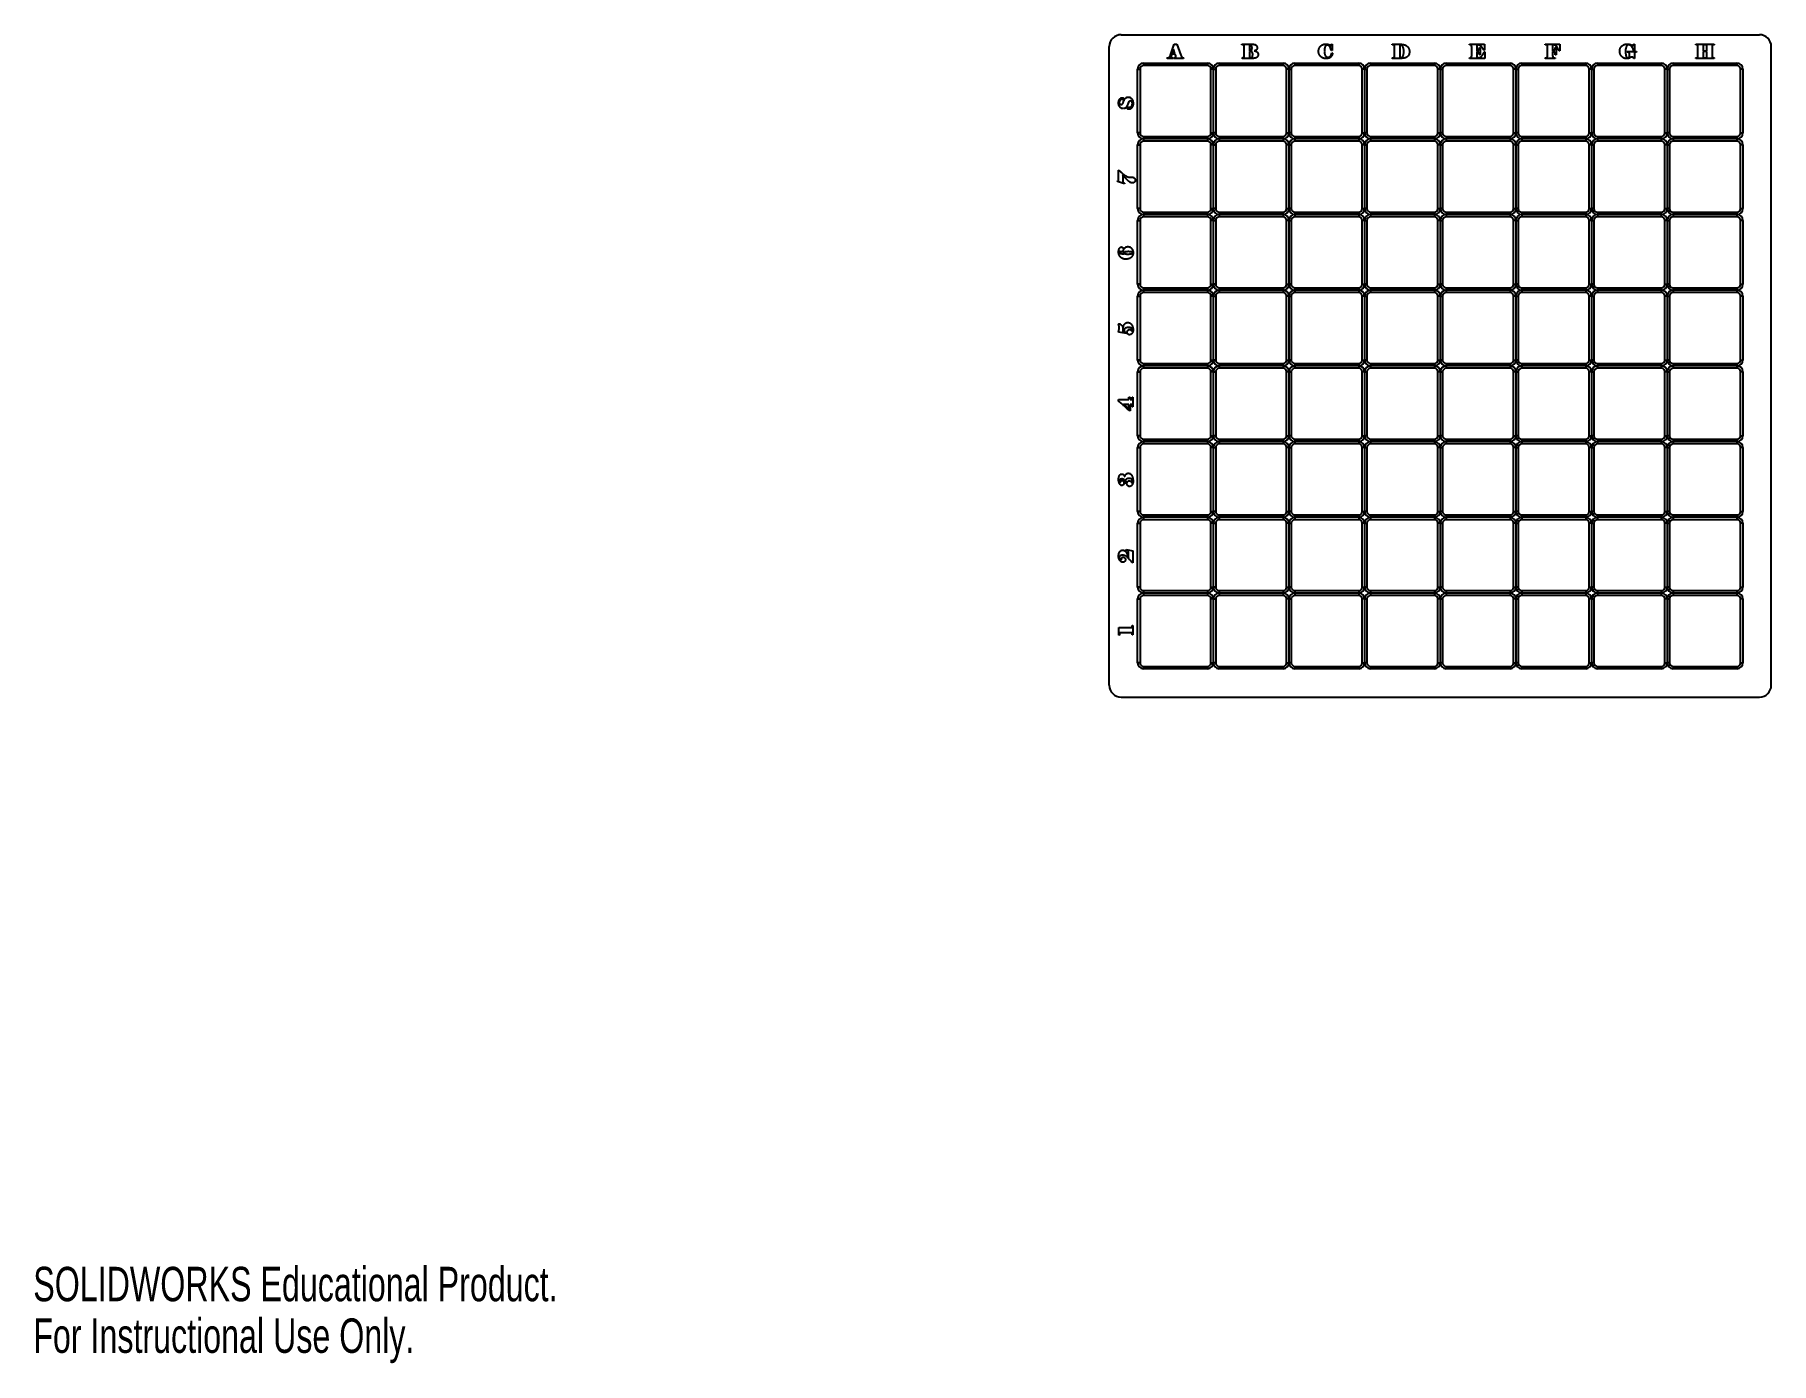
# Model space of a CAD drawing. Header units: millimetres. Extents: x 1 to 735, y 0 to 561.
import ezdxf

# ---------------------------------------------------------------- set-up
doc = ezdxf.new("R2010")
doc.units = ezdxf.units.MM
doc.styles.add('SLDTEXTSTYLE0', font='TXT', dxfattribs={"width": 0.7})

msp = doc.modelspace()

# ---------------------------------------------------------------- texts
at = {"color": 7, "linetype": 'Continuous', "char_height": 14.5493, "attachment_point": 1, "style": 'SLDTEXTSTYLE0'}
for s, insert in [('SOLIDWORKS Educational Product.', (0, 40.58)), ('For Instructional Use Only.', (0, 18.76))]:
    msp.add_mtext(s, dxfattribs=dict(at, insert=insert))

# ---------------------------------------------------------------- linework, layer by layer
at = {"color": 7, "linetype": 'Continuous', "lineweight": 25}
for p, q in [((460.13, 561.41), (730.13, 561.41)), ((455.13, 286.41), (455.13, 556.41)), ((479.59, 551.71), (480.16, 551.74)), ((479.59, 551.41), (479.59, 551.71)), ((482.17, 551.41), (479.59, 551.41)), ((481.04, 552.81), (482.59, 557.41)), ((481.58, 553.23), (481.34, 552.47)), ((482.96, 553.23), (481.58, 553.23)), ((482.25, 555.36), (481.66, 553.54)), ((481.66, 553.54), (482.87, 553.54)), ((482.17, 551.7), (482.17, 551.41)), ((482.87, 553.54), (482.25, 555.36)), ((482.5, 551.41), (482.5, 551.71)), ((486.5, 551.41), (482.5, 551.41)), ((482.59, 557.41), (483.65, 557.41)), ((483.24, 552.45), (482.96, 553.23)), ((483.65, 557.41), (485.36, 552.81)), ((485.36, 552.81), (485.61, 552.19)), ((486.04, 551.74), (486.5, 551.7)), ((486.5, 551.7), (486.5, 551.41)), ((511.26, 557.41), (515.05, 557.42)), ((511.26, 557.11), (511.26, 557.41)), ((511.27, 551.71), (511.59, 551.71)), ((511.27, 551.42), (511.27, 551.71)), ((515.29, 551.41), (511.27, 551.42)), ((512.23, 556.29), (512.22, 556.65)), ((512.22, 552.16), (512.23, 552.52)), ((512.23, 552.52), (512.23, 556.29)), ((514.44, 557.11), (514.44, 554.67)), ((514.57, 554.37), (514.44, 554.37)), ((514.44, 554.37), (514.44, 551.71)), ((547.96, 557.26), (548.76, 556.8)), ((549.06, 557.48), (549.43, 557.48)), ((549.43, 554.75), (549.08, 554.75)), ((549.22, 553.73), (549.59, 553.69)), ((549.43, 557.48), (549.43, 554.75)), ((574.8, 557.41), (577.9, 557.41)), ((574.8, 557.11), (574.8, 557.41)), ((574.82, 551.41), (574.82, 551.71)), ((578.3, 551.41), (574.82, 551.41)), ((575.77, 556.29), (575.76, 556.65)), ((575.76, 552.16), (575.77, 552.52)), ((575.77, 552.52), (575.77, 556.29)), ((577.98, 557.1), (577.98, 551.71)), ((577.98, 551.71), (578.06, 551.71)), ((607.51, 557.41), (613.84, 557.41)), ((607.51, 557.11), (607.51, 557.41)), ((607.51, 551.41), (607.51, 551.71)), ((614.02, 551.41), (607.51, 551.41)), ((608.42, 556.29), (608.4, 556.65)), ((608.4, 552.16), (608.42, 552.52)), ((608.42, 552.52), (608.42, 556.29)), ((610.62, 557.1), (610.62, 554.67)), ((610.62, 554.67), (610.8, 554.69)), ((610.62, 554.37), (610.62, 551.71)), ((610.8, 554.35), (610.62, 554.37)), ((611.68, 556.04), (612.06, 556.04)), ((612.06, 552.93), (611.68, 552.93)), ((612.06, 556.04), (612.06, 552.93)), ((613.84, 554.9), (613.51, 554.9)), ((613.68, 554.14), (614.02, 554.14)), ((613.84, 557.41), (613.84, 554.9)), ((614.02, 554.14), (614.02, 551.41)), ((639.54, 557.41), (645.69, 557.41)), ((639.54, 557.11), (639.54, 557.41)), ((639.56, 551.41), (639.56, 551.71)), ((643.69, 551.41), (639.56, 551.41)), ((640.45, 556.29), (640.44, 556.65)), ((640.44, 552.16), (640.45, 552.52)), ((640.45, 552.52), (640.45, 556.29)), ((642.65, 557.11), (642.65, 554.67)), ((643.1, 557.08), (642.65, 557.11)), ((642.65, 554.67), (642.88, 554.69)), ((642.65, 554.37), (642.65, 552.54)), ((642.89, 554.36), (642.65, 554.37)), ((642.65, 552.54), (642.67, 552.18)), ((643.69, 551.7), (643.69, 551.41)), ((643.79, 556.04), (644.17, 556.04)), ((644.17, 552.99), (643.79, 552.99)), ((644.17, 556.04), (644.17, 552.99)), ((645.69, 554.67), (645.36, 554.67)), ((645.69, 557.41), (645.69, 554.67)), ((674.13, 554.37), (678.13, 554.37)), ((674.13, 554.07), (674.13, 554.37)), ((675.13, 552.82), (675.13, 553.14)), ((676.91, 557.48), (677.27, 557.48)), ((677.27, 554.75), (676.91, 554.75)), ((677.32, 551.41), (677, 551.41)), ((677.27, 557.48), (677.27, 554.75)), ((677.32, 553.63), (677.3, 553.31)), ((677.3, 553.31), (677.3, 552.21)), ((677.3, 552.21), (677.32, 551.41)), ((678.13, 554.08), (677.62, 554.04)), ((678.13, 554.37), (678.13, 554.08)), ((703.27, 557.41), (707.11, 557.41)), ((703.27, 557.11), (703.27, 557.41)), ((703.73, 557.08), (703.27, 557.11)), ((703.28, 551.71), (703.75, 551.74)), ((703.28, 551.41), (703.28, 551.71)), ((707.11, 551.41), (703.28, 551.41)), ((704.14, 556.3), (704.13, 556.66)), ((704.13, 552.16), (704.14, 552.52)), ((704.14, 552.52), (704.14, 556.3)), ((706.35, 554.37), (706.34, 552.52)), ((706.34, 552.52), (706.36, 552.15)), ((706.36, 556.68), (706.35, 556.38)), ((706.35, 556.38), (706.35, 554.67)), ((706.35, 554.67), (707.94, 554.67)), ((707.94, 554.37), (706.35, 554.37)), ((707.11, 557.12), (706.67, 557.08)), ((706.67, 551.74), (707.11, 551.7)), ((707.11, 557.41), (707.11, 557.12)), ((707.11, 551.7), (707.11, 551.41)), ((707.18, 557.41), (711.02, 557.41)), ((707.18, 557.11), (707.18, 557.41)), ((707.54, 557.08), (707.18, 557.11)), ((707.18, 551.71), (707.54, 551.74)), ((707.18, 551.41), (707.18, 551.71)), ((711.01, 551.41), (707.18, 551.41)), ((707.94, 556.32), (707.92, 556.68)), ((707.92, 552.15), (707.94, 552.52)), ((707.94, 554.67), (707.94, 556.32)), ((707.94, 552.52), (707.94, 554.37)), ((710.16, 556.66), (710.14, 556.35)), ((710.14, 556.35), (710.14, 552.52)), ((710.14, 552.52), (710.16, 552.16)), ((711.02, 557.12), (710.47, 557.07)), ((710.49, 551.74), (711.01, 551.7)), ((711.01, 551.7), (711.01, 551.41)), ((711.02, 557.41), (711.02, 557.12)), ((735.13, 286.41), (735.13, 556.41)), ((467.13, 519.91), (467.13, 546.91)), ((467.13, 546.91), (468.13, 546.91)), ((468.13, 546.91), (468.13, 519.91)), ((469.63, 549.41), (469.63, 548.41)), ((469.63, 549.41), (496.63, 549.41)), ((496.63, 548.41), (469.63, 548.41)), ((496.63, 549.41), (496.63, 548.41)), ((498.13, 519.91), (498.13, 546.91)), ((499.13, 546.91), (498.13, 546.91)), ((499.13, 546.91), (499.13, 519.91)), ((499.13, 546.91), (500.13, 546.91)), ((500.13, 546.91), (500.13, 519.91)), ((501.63, 549.41), (501.63, 548.41)), ((501.63, 549.41), (528.63, 549.41)), ((528.63, 548.41), (501.63, 548.41)), ((528.63, 549.41), (528.63, 548.41)), ((530.13, 519.91), (530.13, 546.91)), ((531.13, 546.91), (530.13, 546.91)), ((531.13, 546.91), (531.13, 519.91)), ((531.13, 546.91), (532.13, 546.91)), ((532.13, 546.91), (532.13, 519.91)), ((533.63, 549.41), (533.63, 548.41)), ((533.63, 549.41), (560.63, 549.41)), ((560.63, 548.41), (533.63, 548.41)), ((560.63, 549.41), (560.63, 548.41)), ((562.13, 519.91), (562.13, 546.91)), ((563.13, 546.91), (562.13, 546.91)), ((563.13, 546.91), (563.13, 519.91)), ((563.13, 546.91), (564.13, 546.91)), ((564.13, 546.91), (564.13, 519.91)), ((565.63, 549.41), (565.63, 548.41)), ((565.63, 549.41), (592.63, 549.41)), ((592.63, 548.41), (565.63, 548.41)), ((592.63, 549.41), (592.63, 548.41)), ((594.13, 519.91), (594.13, 546.91)), ((595.13, 546.91), (594.13, 546.91)), ((595.13, 546.91), (595.13, 519.91)), ((595.13, 546.91), (596.13, 546.91)), ((596.13, 546.91), (596.13, 519.91)), ((597.63, 549.41), (597.63, 548.41)), ((597.63, 549.41), (624.63, 549.41)), ((624.63, 548.41), (597.63, 548.41)), ((624.63, 549.41), (624.63, 548.41)), ((626.13, 519.91), (626.13, 546.91)), ((627.13, 546.91), (626.13, 546.91)), ((627.13, 546.91), (627.13, 519.91)), ((627.13, 546.91), (628.13, 546.91)), ((628.13, 546.91), (628.13, 519.91)), ((629.63, 549.41), (629.63, 548.41)), ((629.63, 549.41), (656.63, 549.41)), ((656.63, 548.41), (629.63, 548.41)), ((656.63, 549.41), (656.63, 548.41)), ((658.13, 519.91), (658.13, 546.91)), ((659.13, 546.91), (658.13, 546.91)), ((659.13, 546.91), (659.13, 519.91)), ((659.13, 546.91), (660.13, 546.91)), ((660.13, 546.91), (660.13, 519.91)), ((661.63, 549.41), (661.63, 548.41)), ((661.63, 549.41), (688.63, 549.41)), ((688.63, 548.41), (661.63, 548.41)), ((688.63, 549.41), (688.63, 548.41)), ((690.13, 519.91), (690.13, 546.91)), ((691.13, 546.91), (690.13, 546.91)), ((691.13, 546.91), (691.13, 519.91)), ((691.13, 546.91), (692.13, 546.91)), ((692.13, 546.91), (692.13, 519.91)), ((693.63, 549.41), (693.63, 548.41)), ((693.63, 549.41), (720.63, 549.41)), ((720.63, 548.41), (693.63, 548.41)), ((720.63, 549.41), (720.63, 548.41)), ((722.13, 519.91), (722.13, 546.91)), ((723.13, 546.91), (722.13, 546.91)), ((723.13, 546.91), (723.13, 519.91)), ((468.13, 519.91), (467.13, 519.91)), ((467.13, 487.91), (467.13, 514.91)), ((467.13, 514.91), (468.13, 514.91)), ((468.13, 514.91), (468.13, 487.91)), ((469.63, 518.41), (496.63, 518.41)), ((469.63, 518.41), (469.63, 517.41)), ((496.63, 517.41), (469.63, 517.41)), ((469.63, 517.41), (469.63, 516.41)), ((496.63, 516.41), (469.63, 516.41)), ((496.63, 518.41), (496.63, 517.41)), ((496.63, 517.41), (496.63, 516.41)), ((498.13, 519.91), (499.13, 519.91)), ((498.13, 487.91), (498.13, 514.91)), ((499.13, 514.91), (498.13, 514.91)), ((500.13, 519.91), (499.13, 519.91)), ((499.13, 514.91), (499.13, 487.91)), ((499.13, 514.91), (500.13, 514.91)), ((500.13, 514.91), (500.13, 487.91)), ((501.63, 518.41), (528.63, 518.41)), ((501.63, 518.41), (501.63, 517.41)), ((528.63, 517.41), (501.63, 517.41)), ((501.63, 517.41), (501.63, 516.41)), ((528.63, 516.41), (501.63, 516.41)), ((528.63, 518.41), (528.63, 517.41)), ((528.63, 517.41), (528.63, 516.41)), ((530.13, 519.91), (531.13, 519.91)), ((530.13, 487.91), (530.13, 514.91)), ((531.13, 514.91), (530.13, 514.91)), ((532.13, 519.91), (531.13, 519.91)), ((531.13, 514.91), (531.13, 487.91)), ((531.13, 514.91), (532.13, 514.91)), ((532.13, 514.91), (532.13, 487.91)), ((533.63, 518.41), (560.63, 518.41)), ((533.63, 518.41), (533.63, 517.41)), ((560.63, 517.41), (533.63, 517.41)), ((533.63, 517.41), (533.63, 516.41)), ((560.63, 516.41), (533.63, 516.41)), ((560.63, 518.41), (560.63, 517.41)), ((560.63, 517.41), (560.63, 516.41)), ((562.13, 519.91), (563.13, 519.91)), ((562.13, 487.91), (562.13, 514.91)), ((563.13, 514.91), (562.13, 514.91)), ((564.13, 519.91), (563.13, 519.91)), ((563.13, 514.91), (563.13, 487.91)), ((563.13, 514.91), (564.13, 514.91)), ((564.13, 514.91), (564.13, 487.91)), ((565.63, 518.41), (592.63, 518.41)), ((565.63, 518.41), (565.63, 517.41)), ((592.63, 517.41), (565.63, 517.41)), ((565.63, 517.41), (565.63, 516.41)), ((592.63, 516.41), (565.63, 516.41)), ((592.63, 518.41), (592.63, 517.41)), ((592.63, 517.41), (592.63, 516.41)), ((594.13, 519.91), (595.13, 519.91)), ((594.13, 487.91), (594.13, 514.91)), ((595.13, 514.91), (594.13, 514.91)), ((596.13, 519.91), (595.13, 519.91)), ((595.13, 514.91), (595.13, 487.91)), ((595.13, 514.91), (596.13, 514.91)), ((596.13, 514.91), (596.13, 487.91)), ((597.63, 518.41), (624.63, 518.41)), ((597.63, 518.41), (597.63, 517.41)), ((624.63, 517.41), (597.63, 517.41)), ((597.63, 517.41), (597.63, 516.41)), ((624.63, 516.41), (597.63, 516.41)), ((624.63, 518.41), (624.63, 517.41)), ((624.63, 517.41), (624.63, 516.41)), ((626.13, 519.91), (627.13, 519.91)), ((626.13, 487.91), (626.13, 514.91)), ((627.13, 514.91), (626.13, 514.91)), ((628.13, 519.91), (627.13, 519.91)), ((627.13, 514.91), (627.13, 487.91)), ((627.13, 514.91), (628.13, 514.91)), ((628.13, 514.91), (628.13, 487.91)), ((629.63, 518.41), (656.63, 518.41)), ((629.63, 518.41), (629.63, 517.41)), ((656.63, 517.41), (629.63, 517.41)), ((629.63, 517.41), (629.63, 516.41)), ((656.63, 516.41), (629.63, 516.41)), ((656.63, 518.41), (656.63, 517.41)), ((656.63, 517.41), (656.63, 516.41)), ((658.13, 519.91), (659.13, 519.91)), ((658.13, 487.91), (658.13, 514.91)), ((659.13, 514.91), (658.13, 514.91)), ((660.13, 519.91), (659.13, 519.91)), ((659.13, 514.91), (659.13, 487.91)), ((659.13, 514.91), (660.13, 514.91)), ((660.13, 514.91), (660.13, 487.91)), ((661.63, 518.41), (688.63, 518.41)), ((661.63, 518.41), (661.63, 517.41)), ((688.63, 517.41), (661.63, 517.41)), ((661.63, 517.41), (661.63, 516.41)), ((688.63, 516.41), (661.63, 516.41)), ((688.63, 518.41), (688.63, 517.41)), ((688.63, 517.41), (688.63, 516.41)), ((690.13, 519.91), (691.13, 519.91)), ((690.13, 487.91), (690.13, 514.91)), ((691.13, 514.91), (690.13, 514.91)), ((692.13, 519.91), (691.13, 519.91)), ((691.13, 514.91), (691.13, 487.91)), ((691.13, 514.91), (692.13, 514.91)), ((692.13, 514.91), (692.13, 487.91)), ((693.63, 518.41), (720.63, 518.41)), ((693.63, 518.41), (693.63, 517.41)), ((720.63, 517.41), (693.63, 517.41)), ((693.63, 517.41), (693.63, 516.41)), ((720.63, 516.41), (693.63, 516.41)), ((720.63, 518.41), (720.63, 517.41)), ((720.63, 517.41), (720.63, 516.41)), ((722.13, 519.91), (723.13, 519.91)), ((722.13, 487.91), (722.13, 514.91)), ((723.13, 514.91), (722.13, 514.91)), ((723.13, 514.91), (723.13, 487.91)), ((458.6, 499.6), (458.84, 499.58)), ((458.6, 499.31), (458.6, 499.6)), ((459.06, 504.14), (459.22, 504.17)), ((459.06, 500.03), (459.06, 504.14)), ((460.88, 501.33), (460.88, 499.52)), ((461.53, 498.45), (458.6, 499.31)), ((461.26, 498.87), (461.57, 498.73)), ((461.57, 498.73), (461.53, 498.45)), ((468.13, 487.91), (467.13, 487.91)), ((469.63, 486.41), (496.63, 486.41)), ((469.63, 486.41), (469.63, 485.41)), ((496.63, 485.41), (469.63, 485.41)), ((469.63, 485.41), (469.63, 484.41)), ((496.63, 486.41), (496.63, 485.41)), ((496.63, 485.41), (496.63, 484.41)), ((498.13, 487.91), (499.13, 487.91)), ((500.13, 487.91), (499.13, 487.91)), ((501.63, 486.41), (528.63, 486.41)), ((501.63, 486.41), (501.63, 485.41)), ((528.63, 485.41), (501.63, 485.41)), ((501.63, 485.41), (501.63, 484.41)), ((528.63, 486.41), (528.63, 485.41)), ((528.63, 485.41), (528.63, 484.41)), ((530.13, 487.91), (531.13, 487.91)), ((532.13, 487.91), (531.13, 487.91)), ((533.63, 486.41), (560.63, 486.41)), ((533.63, 486.41), (533.63, 485.41)), ((560.63, 485.41), (533.63, 485.41)), ((533.63, 485.41), (533.63, 484.41)), ((560.63, 486.41), (560.63, 485.41)), ((560.63, 485.41), (560.63, 484.41)), ((562.13, 487.91), (563.13, 487.91)), ((564.13, 487.91), (563.13, 487.91)), ((565.63, 486.41), (592.63, 486.41)), ((565.63, 486.41), (565.63, 485.41)), ((592.63, 485.41), (565.63, 485.41)), ((565.63, 485.41), (565.63, 484.41)), ((592.63, 486.41), (592.63, 485.41)), ((592.63, 485.41), (592.63, 484.41)), ((594.13, 487.91), (595.13, 487.91)), ((596.13, 487.91), (595.13, 487.91)), ((597.63, 486.41), (624.63, 486.41)), ((597.63, 486.41), (597.63, 485.41)), ((624.63, 485.41), (597.63, 485.41)), ((597.63, 485.41), (597.63, 484.41)), ((624.63, 486.41), (624.63, 485.41)), ((624.63, 485.41), (624.63, 484.41)), ((626.13, 487.91), (627.13, 487.91)), ((628.13, 487.91), (627.13, 487.91)), ((629.63, 486.41), (656.63, 486.41)), ((629.63, 486.41), (629.63, 485.41)), ((656.63, 485.41), (629.63, 485.41)), ((629.63, 485.41), (629.63, 484.41)), ((656.63, 486.41), (656.63, 485.41)), ((656.63, 485.41), (656.63, 484.41)), ((658.13, 487.91), (659.13, 487.91)), ((660.13, 487.91), (659.13, 487.91)), ((661.63, 486.41), (688.63, 486.41)), ((661.63, 486.41), (661.63, 485.41)), ((688.63, 485.41), (661.63, 485.41)), ((661.63, 485.41), (661.63, 484.41)), ((688.63, 486.41), (688.63, 485.41)), ((688.63, 485.41), (688.63, 484.41)), ((690.13, 487.91), (691.13, 487.91)), ((692.13, 487.91), (691.13, 487.91)), ((693.63, 486.41), (720.63, 486.41)), ((693.63, 486.41), (693.63, 485.41)), ((720.63, 485.41), (693.63, 485.41)), ((693.63, 485.41), (693.63, 484.41)), ((720.63, 486.41), (720.63, 485.41)), ((720.63, 485.41), (720.63, 484.41)), ((722.13, 487.91), (723.13, 487.91)), ((467.13, 455.91), (467.13, 482.91)), ((467.13, 482.91), (468.13, 482.91)), ((468.13, 482.91), (468.13, 455.91)), ((496.63, 484.41), (469.63, 484.41)), ((498.13, 455.91), (498.13, 482.91)), ((499.13, 482.91), (498.13, 482.91)), ((499.13, 482.91), (499.13, 455.91)), ((499.13, 482.91), (500.13, 482.91)), ((500.13, 482.91), (500.13, 455.91)), ((528.63, 484.41), (501.63, 484.41)), ((530.13, 455.91), (530.13, 482.91)), ((531.13, 482.91), (530.13, 482.91)), ((531.13, 482.91), (531.13, 455.91)), ((531.13, 482.91), (532.13, 482.91)), ((532.13, 482.91), (532.13, 455.91)), ((560.63, 484.41), (533.63, 484.41)), ((562.13, 455.91), (562.13, 482.91)), ((563.13, 482.91), (562.13, 482.91)), ((563.13, 482.91), (563.13, 455.91)), ((563.13, 482.91), (564.13, 482.91)), ((564.13, 482.91), (564.13, 455.91)), ((592.63, 484.41), (565.63, 484.41)), ((594.13, 455.91), (594.13, 482.91)), ((595.13, 482.91), (594.13, 482.91)), ((595.13, 482.91), (595.13, 455.91)), ((595.13, 482.91), (596.13, 482.91)), ((596.13, 482.91), (596.13, 455.91)), ((624.63, 484.41), (597.63, 484.41)), ((626.13, 455.91), (626.13, 482.91)), ((627.13, 482.91), (626.13, 482.91)), ((627.13, 482.91), (627.13, 455.91)), ((627.13, 482.91), (628.13, 482.91)), ((628.13, 482.91), (628.13, 455.91)), ((656.63, 484.41), (629.63, 484.41)), ((658.13, 455.91), (658.13, 482.91)), ((659.13, 482.91), (658.13, 482.91)), ((659.13, 482.91), (659.13, 455.91)), ((659.13, 482.91), (660.13, 482.91)), ((660.13, 482.91), (660.13, 455.91)), ((688.63, 484.41), (661.63, 484.41)), ((690.13, 455.91), (690.13, 482.91)), ((691.13, 482.91), (690.13, 482.91)), ((691.13, 482.91), (691.13, 455.91)), ((691.13, 482.91), (692.13, 482.91)), ((692.13, 482.91), (692.13, 455.91)), ((720.63, 484.41), (693.63, 484.41)), ((723.13, 482.91), (722.13, 482.91)), ((722.13, 455.91), (722.13, 482.91)), ((723.13, 482.91), (723.13, 455.91)), ((463.14, 468.72), (463.24, 468.72)), ((468.13, 455.91), (467.13, 455.91)), ((498.13, 455.91), (499.13, 455.91)), ((500.13, 455.91), (499.13, 455.91)), ((530.13, 455.91), (531.13, 455.91)), ((532.13, 455.91), (531.13, 455.91)), ((562.13, 455.91), (563.13, 455.91)), ((564.13, 455.91), (563.13, 455.91)), ((594.13, 455.91), (595.13, 455.91)), ((596.13, 455.91), (595.13, 455.91)), ((626.13, 455.91), (627.13, 455.91)), ((628.13, 455.91), (627.13, 455.91)), ((658.13, 455.91), (659.13, 455.91)), ((660.13, 455.91), (659.13, 455.91)), ((690.13, 455.91), (691.13, 455.91)), ((692.13, 455.91), (691.13, 455.91)), ((722.13, 455.91), (723.13, 455.91)), ((467.13, 423.91), (467.13, 450.91)), ((467.13, 450.91), (468.13, 450.91)), ((468.13, 450.91), (468.13, 423.91)), ((469.63, 454.41), (496.63, 454.41)), ((469.63, 454.41), (469.63, 453.41)), ((496.63, 453.41), (469.63, 453.41)), ((469.63, 453.41), (469.63, 452.41)), ((496.63, 452.41), (469.63, 452.41)), ((496.63, 454.41), (496.63, 453.41)), ((496.63, 453.41), (496.63, 452.41)), ((498.13, 423.91), (498.13, 450.91)), ((499.13, 450.91), (498.13, 450.91)), ((499.13, 450.91), (499.13, 423.91)), ((499.13, 450.91), (500.13, 450.91)), ((500.13, 450.91), (500.13, 423.91)), ((501.63, 454.41), (528.63, 454.41)), ((501.63, 454.41), (501.63, 453.41)), ((528.63, 453.41), (501.63, 453.41)), ((501.63, 453.41), (501.63, 452.41)), ((528.63, 452.41), (501.63, 452.41)), ((528.63, 454.41), (528.63, 453.41)), ((528.63, 453.41), (528.63, 452.41)), ((530.13, 423.91), (530.13, 450.91)), ((531.13, 450.91), (530.13, 450.91)), ((531.13, 450.91), (531.13, 423.91)), ((531.13, 450.91), (532.13, 450.91)), ((532.13, 450.91), (532.13, 423.91)), ((533.63, 454.41), (560.63, 454.41)), ((533.63, 454.41), (533.63, 453.41)), ((560.63, 453.41), (533.63, 453.41)), ((533.63, 453.41), (533.63, 452.41)), ((560.63, 452.41), (533.63, 452.41)), ((560.63, 454.41), (560.63, 453.41)), ((560.63, 453.41), (560.63, 452.41)), ((563.13, 450.91), (562.13, 450.91)), ((562.13, 423.91), (562.13, 450.91)), ((563.13, 450.91), (563.13, 423.91)), ((563.13, 450.91), (564.13, 450.91)), ((564.13, 450.91), (564.13, 423.91)), ((565.63, 454.41), (592.63, 454.41)), ((565.63, 454.41), (565.63, 453.41)), ((592.63, 453.41), (565.63, 453.41)), ((565.63, 453.41), (565.63, 452.41)), ((592.63, 452.41), (565.63, 452.41)), ((592.63, 454.41), (592.63, 453.41)), ((592.63, 453.41), (592.63, 452.41)), ((594.13, 423.91), (594.13, 450.91)), ((595.13, 450.91), (594.13, 450.91)), ((595.13, 450.91), (595.13, 423.91)), ((595.13, 450.91), (596.13, 450.91)), ((596.13, 450.91), (596.13, 423.91)), ((597.63, 454.41), (624.63, 454.41)), ((597.63, 454.41), (597.63, 453.41)), ((624.63, 453.41), (597.63, 453.41)), ((597.63, 453.41), (597.63, 452.41)), ((624.63, 452.41), (597.63, 452.41)), ((624.63, 454.41), (624.63, 453.41)), ((624.63, 453.41), (624.63, 452.41)), ((627.13, 450.91), (626.13, 450.91)), ((626.13, 423.91), (626.13, 450.91)), ((627.13, 450.91), (627.13, 423.91)), ((627.13, 450.91), (628.13, 450.91)), ((628.13, 450.91), (628.13, 423.91)), ((629.63, 454.41), (656.63, 454.41)), ((629.63, 454.41), (629.63, 453.41)), ((656.63, 453.41), (629.63, 453.41)), ((629.63, 453.41), (629.63, 452.41)), ((656.63, 452.41), (629.63, 452.41)), ((656.63, 454.41), (656.63, 453.41)), ((656.63, 453.41), (656.63, 452.41)), ((658.13, 423.91), (658.13, 450.91)), ((659.13, 450.91), (658.13, 450.91)), ((659.13, 450.91), (659.13, 423.91)), ((659.13, 450.91), (660.13, 450.91)), ((660.13, 450.91), (660.13, 423.91)), ((661.63, 454.41), (688.63, 454.41)), ((661.63, 454.41), (661.63, 453.41)), ((688.63, 453.41), (661.63, 453.41)), ((661.63, 453.41), (661.63, 452.41)), ((688.63, 452.41), (661.63, 452.41)), ((688.63, 454.41), (688.63, 453.41)), ((688.63, 453.41), (688.63, 452.41)), ((690.13, 423.91), (690.13, 450.91)), ((691.13, 450.91), (690.13, 450.91)), ((691.13, 450.91), (691.13, 423.91)), ((691.13, 450.91), (692.13, 450.91)), ((692.13, 450.91), (692.13, 423.91)), ((693.63, 454.41), (693.63, 453.41)), ((693.63, 454.41), (720.63, 454.41)), ((720.63, 453.41), (693.63, 453.41)), ((693.63, 453.41), (693.63, 452.41)), ((720.63, 452.41), (693.63, 452.41)), ((720.63, 454.41), (720.63, 453.41)), ((720.63, 453.41), (720.63, 452.41)), ((723.13, 450.91), (722.13, 450.91)), ((722.13, 423.91), (722.13, 450.91)), ((723.13, 450.91), (723.13, 423.91)), ((459.06, 435.75), (459.06, 435.91)), ((462.37, 435.06), (459.06, 435.75)), ((460.67, 435.79), (461.66, 435.58)), ((462.4, 435.41), (462.37, 435.06)), ((468.13, 423.91), (467.13, 423.91)), ((467.13, 391.91), (467.13, 418.91)), ((467.13, 418.91), (468.13, 418.91)), ((468.13, 418.91), (468.13, 391.91)), ((469.63, 422.41), (469.63, 421.41)), ((469.63, 422.41), (496.63, 422.41)), ((496.63, 421.41), (469.63, 421.41)), ((469.63, 421.41), (469.63, 420.41)), ((496.63, 420.41), (469.63, 420.41)), ((496.63, 422.41), (496.63, 421.41)), ((496.63, 421.41), (496.63, 420.41)), ((498.13, 423.91), (499.13, 423.91)), ((498.13, 391.91), (498.13, 418.91)), ((499.13, 418.91), (498.13, 418.91)), ((500.13, 423.91), (499.13, 423.91)), ((499.13, 418.91), (499.13, 391.91)), ((499.13, 418.91), (500.13, 418.91)), ((500.13, 418.91), (500.13, 391.91)), ((501.63, 422.41), (528.63, 422.41)), ((501.63, 422.41), (501.63, 421.41)), ((528.63, 421.41), (501.63, 421.41)), ((501.63, 421.41), (501.63, 420.41)), ((528.63, 420.41), (501.63, 420.41)), ((528.63, 422.41), (528.63, 421.41)), ((528.63, 421.41), (528.63, 420.41)), ((530.13, 423.91), (531.13, 423.91)), ((531.13, 418.91), (530.13, 418.91)), ((530.13, 391.91), (530.13, 418.91)), ((532.13, 423.91), (531.13, 423.91)), ((531.13, 418.91), (531.13, 391.91)), ((531.13, 418.91), (532.13, 418.91)), ((532.13, 418.91), (532.13, 391.91)), ((533.63, 422.41), (533.63, 421.41)), ((533.63, 422.41), (560.63, 422.41)), ((560.63, 421.41), (533.63, 421.41)), ((533.63, 421.41), (533.63, 420.41)), ((560.63, 420.41), (533.63, 420.41)), ((560.63, 422.41), (560.63, 421.41)), ((560.63, 421.41), (560.63, 420.41)), ((562.13, 423.91), (563.13, 423.91)), ((562.13, 391.91), (562.13, 418.91)), ((563.13, 418.91), (562.13, 418.91)), ((564.13, 423.91), (563.13, 423.91)), ((563.13, 418.91), (563.13, 391.91)), ((563.13, 418.91), (564.13, 418.91)), ((564.13, 418.91), (564.13, 391.91)), ((565.63, 422.41), (592.63, 422.41)), ((565.63, 422.41), (565.63, 421.41)), ((592.63, 421.41), (565.63, 421.41)), ((565.63, 421.41), (565.63, 420.41)), ((592.63, 420.41), (565.63, 420.41)), ((592.63, 422.41), (592.63, 421.41)), ((592.63, 421.41), (592.63, 420.41)), ((594.13, 423.91), (595.13, 423.91)), ((594.13, 391.91), (594.13, 418.91)), ((595.13, 418.91), (594.13, 418.91)), ((596.13, 423.91), (595.13, 423.91)), ((595.13, 418.91), (595.13, 391.91)), ((595.13, 418.91), (596.13, 418.91)), ((596.13, 418.91), (596.13, 391.91)), ((597.63, 422.41), (624.63, 422.41)), ((597.63, 422.41), (597.63, 421.41)), ((624.63, 421.41), (597.63, 421.41)), ((597.63, 421.41), (597.63, 420.41)), ((624.63, 420.41), (597.63, 420.41)), ((624.63, 422.41), (624.63, 421.41)), ((624.63, 421.41), (624.63, 420.41)), ((626.13, 423.91), (627.13, 423.91)), ((626.13, 391.91), (626.13, 418.91)), ((627.13, 418.91), (626.13, 418.91)), ((628.13, 423.91), (627.13, 423.91)), ((627.13, 418.91), (627.13, 391.91)), ((627.13, 418.91), (628.13, 418.91)), ((628.13, 418.91), (628.13, 391.91)), ((629.63, 422.41), (656.63, 422.41)), ((629.63, 422.41), (629.63, 421.41)), ((656.63, 421.41), (629.63, 421.41)), ((629.63, 421.41), (629.63, 420.41)), ((656.63, 420.41), (629.63, 420.41)), ((656.63, 422.41), (656.63, 421.41)), ((656.63, 421.41), (656.63, 420.41)), ((658.13, 423.91), (659.13, 423.91)), ((658.13, 391.91), (658.13, 418.91)), ((659.13, 418.91), (658.13, 418.91)), ((660.13, 423.91), (659.13, 423.91)), ((659.13, 418.91), (659.13, 391.91)), ((659.13, 418.91), (660.13, 418.91)), ((660.13, 418.91), (660.13, 391.91)), ((661.63, 422.41), (688.63, 422.41)), ((661.63, 422.41), (661.63, 421.41)), ((688.63, 421.41), (661.63, 421.41)), ((661.63, 421.41), (661.63, 420.41)), ((688.63, 420.41), (661.63, 420.41)), ((688.63, 422.41), (688.63, 421.41)), ((688.63, 421.41), (688.63, 420.41)), ((690.13, 423.91), (691.13, 423.91)), ((691.13, 418.91), (690.13, 418.91)), ((690.13, 391.91), (690.13, 418.91)), ((692.13, 423.91), (691.13, 423.91)), ((691.13, 418.91), (692.13, 418.91)), ((691.13, 418.91), (691.13, 391.91)), ((692.13, 418.91), (692.13, 391.91)), ((693.63, 422.41), (720.63, 422.41)), ((693.63, 422.41), (693.63, 421.41)), ((720.63, 421.41), (693.63, 421.41)), ((693.63, 421.41), (693.63, 420.41)), ((720.63, 420.41), (693.63, 420.41)), ((720.63, 422.41), (720.63, 421.41)), ((720.63, 421.41), (720.63, 420.41)), ((722.13, 423.91), (723.13, 423.91)), ((722.13, 391.91), (722.13, 418.91)), ((723.13, 418.91), (722.13, 418.91)), ((723.13, 418.91), (723.13, 391.91)), ((459.06, 407.23), (463.39, 407.23)), ((459.06, 406.45), (459.06, 407.23)), ((463.39, 405.1), (461.11, 405.1)), ((463.39, 408.18), (463.92, 408.18)), ((463.39, 407.23), (463.39, 408.18)), ((463.39, 403.05), (463.39, 405.1)), ((463.92, 408.18), (463.92, 407.23)), ((463.92, 407.23), (464.14, 407.23)), ((463.92, 405.1), (463.92, 402.38)), ((464.41, 405.09), (463.92, 405.1)), ((465.13, 404.11), (464.83, 404.11)), ((464.84, 408.15), (465.13, 408.15)), ((465.13, 408.15), (465.13, 404.11)), ((463.92, 402.38), (463.64, 402.38)), ((468.13, 391.91), (467.13, 391.91)), ((469.63, 390.41), (496.63, 390.41)), ((469.63, 390.41), (469.63, 389.41)), ((496.63, 389.41), (469.63, 389.41)), ((469.63, 389.41), (469.63, 388.41)), ((496.63, 390.41), (496.63, 389.41)), ((496.63, 389.41), (496.63, 388.41)), ((498.13, 391.91), (499.13, 391.91)), ((500.13, 391.91), (499.13, 391.91)), ((501.63, 390.41), (528.63, 390.41)), ((501.63, 390.41), (501.63, 389.41)), ((528.63, 389.41), (501.63, 389.41)), ((501.63, 389.41), (501.63, 388.41)), ((528.63, 390.41), (528.63, 389.41)), ((528.63, 389.41), (528.63, 388.41)), ((530.13, 391.91), (531.13, 391.91)), ((532.13, 391.91), (531.13, 391.91)), ((533.63, 390.41), (560.63, 390.41)), ((533.63, 390.41), (533.63, 389.41)), ((560.63, 389.41), (533.63, 389.41)), ((533.63, 389.41), (533.63, 388.41)), ((560.63, 390.41), (560.63, 389.41)), ((560.63, 389.41), (560.63, 388.41)), ((562.13, 391.91), (563.13, 391.91)), ((564.13, 391.91), (563.13, 391.91)), ((565.63, 390.41), (592.63, 390.41)), ((565.63, 390.41), (565.63, 389.41)), ((592.63, 389.41), (565.63, 389.41)), ((565.63, 389.41), (565.63, 388.41)), ((592.63, 390.41), (592.63, 389.41)), ((592.63, 389.41), (592.63, 388.41)), ((594.13, 391.91), (595.13, 391.91)), ((596.13, 391.91), (595.13, 391.91)), ((597.63, 390.41), (624.63, 390.41)), ((597.63, 390.41), (597.63, 389.41)), ((624.63, 389.41), (597.63, 389.41)), ((597.63, 389.41), (597.63, 388.41)), ((624.63, 390.41), (624.63, 389.41)), ((624.63, 389.41), (624.63, 388.41)), ((626.13, 391.91), (627.13, 391.91)), ((628.13, 391.91), (627.13, 391.91)), ((629.63, 390.41), (656.63, 390.41)), ((629.63, 390.41), (629.63, 389.41)), ((656.63, 389.41), (629.63, 389.41)), ((629.63, 389.41), (629.63, 388.41)), ((656.63, 390.41), (656.63, 389.41)), ((656.63, 389.41), (656.63, 388.41)), ((658.13, 391.91), (659.13, 391.91)), ((660.13, 391.91), (659.13, 391.91)), ((661.63, 390.41), (688.63, 390.41)), ((661.63, 390.41), (661.63, 389.41)), ((688.63, 389.41), (661.63, 389.41)), ((661.63, 389.41), (661.63, 388.41)), ((688.63, 390.41), (688.63, 389.41)), ((688.63, 389.41), (688.63, 388.41)), ((690.13, 391.91), (691.13, 391.91)), ((692.13, 391.91), (691.13, 391.91)), ((693.63, 390.41), (720.63, 390.41)), ((693.63, 390.41), (693.63, 389.41)), ((693.63, 389.41), (693.63, 388.41)), ((720.63, 389.41), (693.63, 389.41)), ((720.63, 390.41), (720.63, 389.41)), ((720.63, 389.41), (720.63, 388.41)), ((722.13, 391.91), (723.13, 391.91)), ((467.13, 386.91), (468.13, 386.91)), ((467.13, 359.91), (467.13, 386.91)), ((468.13, 386.91), (468.13, 359.91)), ((496.63, 388.41), (469.63, 388.41)), ((498.13, 359.91), (498.13, 386.91)), ((499.13, 386.91), (498.13, 386.91)), ((499.13, 386.91), (499.13, 359.91)), ((499.13, 386.91), (500.13, 386.91)), ((500.13, 386.91), (500.13, 359.91)), ((528.63, 388.41), (501.63, 388.41)), ((530.13, 359.91), (530.13, 386.91)), ((531.13, 386.91), (530.13, 386.91)), ((531.13, 386.91), (531.13, 359.91)), ((531.13, 386.91), (532.13, 386.91)), ((532.13, 386.91), (532.13, 359.91)), ((560.63, 388.41), (533.63, 388.41)), ((562.13, 359.91), (562.13, 386.91)), ((563.13, 386.91), (562.13, 386.91)), ((563.13, 386.91), (563.13, 359.91)), ((563.13, 386.91), (564.13, 386.91)), ((564.13, 386.91), (564.13, 359.91)), ((592.63, 388.41), (565.63, 388.41)), ((594.13, 359.91), (594.13, 386.91)), ((595.13, 386.91), (594.13, 386.91)), ((595.13, 386.91), (595.13, 359.91)), ((595.13, 386.91), (596.13, 386.91)), ((596.13, 386.91), (596.13, 359.91)), ((624.63, 388.41), (597.63, 388.41)), ((626.13, 359.91), (626.13, 386.91)), ((627.13, 386.91), (626.13, 386.91)), ((627.13, 386.91), (627.13, 359.91)), ((627.13, 386.91), (628.13, 386.91)), ((628.13, 386.91), (628.13, 359.91)), ((656.63, 388.41), (629.63, 388.41)), ((658.13, 359.91), (658.13, 386.91)), ((659.13, 386.91), (658.13, 386.91)), ((659.13, 386.91), (659.13, 359.91)), ((659.13, 386.91), (660.13, 386.91)), ((660.13, 386.91), (660.13, 359.91)), ((688.63, 388.41), (661.63, 388.41)), ((690.13, 359.91), (690.13, 386.91)), ((691.13, 386.91), (690.13, 386.91)), ((691.13, 386.91), (691.13, 359.91)), ((691.13, 386.91), (692.13, 386.91)), ((692.13, 386.91), (692.13, 359.91)), ((720.63, 388.41), (693.63, 388.41)), ((722.13, 359.91), (722.13, 386.91)), ((723.13, 386.91), (722.13, 386.91)), ((723.13, 386.91), (723.13, 359.91)), ((468.13, 359.91), (467.13, 359.91)), ((467.13, 354.91), (468.13, 354.91)), ((467.13, 327.91), (467.13, 354.91)), ((468.13, 354.91), (468.13, 327.91)), ((469.63, 358.41), (496.63, 358.41)), ((469.63, 358.41), (469.63, 357.41)), ((496.63, 357.41), (469.63, 357.41)), ((469.63, 357.41), (469.63, 356.41)), ((496.63, 356.41), (469.63, 356.41)), ((496.63, 358.41), (496.63, 357.41)), ((496.63, 357.41), (496.63, 356.41)), ((498.13, 359.91), (499.13, 359.91)), ((498.13, 327.91), (498.13, 354.91)), ((499.13, 354.91), (498.13, 354.91)), ((500.13, 359.91), (499.13, 359.91)), ((499.13, 354.91), (500.13, 354.91)), ((499.13, 354.91), (499.13, 327.91)), ((500.13, 354.91), (500.13, 327.91)), ((501.63, 358.41), (528.63, 358.41)), ((501.63, 358.41), (501.63, 357.41)), ((501.63, 357.41), (501.63, 356.41)), ((528.63, 357.41), (501.63, 357.41)), ((528.63, 356.41), (501.63, 356.41)), ((528.63, 358.41), (528.63, 357.41)), ((528.63, 357.41), (528.63, 356.41)), ((530.13, 359.91), (531.13, 359.91)), ((531.13, 354.91), (530.13, 354.91)), ((530.13, 327.91), (530.13, 354.91)), ((532.13, 359.91), (531.13, 359.91)), ((531.13, 354.91), (531.13, 327.91)), ((531.13, 354.91), (532.13, 354.91)), ((532.13, 354.91), (532.13, 327.91)), ((533.63, 358.41), (560.63, 358.41)), ((533.63, 358.41), (533.63, 357.41)), ((533.63, 357.41), (533.63, 356.41)), ((560.63, 357.41), (533.63, 357.41)), ((560.63, 356.41), (533.63, 356.41)), ((560.63, 358.41), (560.63, 357.41)), ((560.63, 357.41), (560.63, 356.41)), ((562.13, 359.91), (563.13, 359.91)), ((563.13, 354.91), (562.13, 354.91)), ((562.13, 327.91), (562.13, 354.91)), ((564.13, 359.91), (563.13, 359.91)), ((563.13, 354.91), (563.13, 327.91)), ((563.13, 354.91), (564.13, 354.91)), ((564.13, 354.91), (564.13, 327.91)), ((565.63, 358.41), (592.63, 358.41)), ((565.63, 358.41), (565.63, 357.41)), ((592.63, 357.41), (565.63, 357.41)), ((565.63, 357.41), (565.63, 356.41)), ((592.63, 356.41), (565.63, 356.41)), ((592.63, 358.41), (592.63, 357.41)), ((592.63, 357.41), (592.63, 356.41)), ((594.13, 359.91), (595.13, 359.91)), ((594.13, 327.91), (594.13, 354.91)), ((595.13, 354.91), (594.13, 354.91)), ((596.13, 359.91), (595.13, 359.91)), ((595.13, 354.91), (595.13, 327.91)), ((595.13, 354.91), (596.13, 354.91)), ((596.13, 354.91), (596.13, 327.91)), ((597.63, 358.41), (624.63, 358.41)), ((597.63, 358.41), (597.63, 357.41)), ((624.63, 357.41), (597.63, 357.41)), ((597.63, 357.41), (597.63, 356.41)), ((624.63, 356.41), (597.63, 356.41)), ((624.63, 358.41), (624.63, 357.41)), ((624.63, 357.41), (624.63, 356.41)), ((626.13, 359.91), (627.13, 359.91)), ((626.13, 327.91), (626.13, 354.91)), ((627.13, 354.91), (626.13, 354.91)), ((628.13, 359.91), (627.13, 359.91)), ((627.13, 354.91), (627.13, 327.91)), ((627.13, 354.91), (628.13, 354.91)), ((628.13, 354.91), (628.13, 327.91)), ((629.63, 358.41), (656.63, 358.41)), ((629.63, 358.41), (629.63, 357.41)), ((656.63, 357.41), (629.63, 357.41)), ((629.63, 357.41), (629.63, 356.41)), ((656.63, 356.41), (629.63, 356.41)), ((656.63, 358.41), (656.63, 357.41)), ((656.63, 357.41), (656.63, 356.41)), ((658.13, 359.91), (659.13, 359.91)), ((658.13, 327.91), (658.13, 354.91)), ((659.13, 354.91), (658.13, 354.91)), ((660.13, 359.91), (659.13, 359.91)), ((659.13, 354.91), (659.13, 327.91)), ((659.13, 354.91), (660.13, 354.91)), ((660.13, 354.91), (660.13, 327.91)), ((661.63, 358.41), (688.63, 358.41)), ((661.63, 358.41), (661.63, 357.41)), ((688.63, 357.41), (661.63, 357.41)), ((661.63, 357.41), (661.63, 356.41)), ((688.63, 356.41), (661.63, 356.41)), ((688.63, 358.41), (688.63, 357.41)), ((688.63, 357.41), (688.63, 356.41)), ((690.13, 359.91), (691.13, 359.91)), ((690.13, 327.91), (690.13, 354.91)), ((691.13, 354.91), (690.13, 354.91)), ((692.13, 359.91), (691.13, 359.91)), ((691.13, 354.91), (691.13, 327.91)), ((691.13, 354.91), (692.13, 354.91)), ((692.13, 354.91), (692.13, 327.91)), ((693.63, 358.41), (720.63, 358.41)), ((693.63, 358.41), (693.63, 357.41)), ((720.63, 357.41), (693.63, 357.41)), ((693.63, 357.41), (693.63, 356.41)), ((720.63, 356.41), (693.63, 356.41)), ((720.63, 358.41), (720.63, 357.41)), ((720.63, 357.41), (720.63, 356.41)), ((722.13, 359.91), (723.13, 359.91)), ((722.13, 327.91), (722.13, 354.91)), ((723.13, 354.91), (722.13, 354.91)), ((723.13, 354.91), (723.13, 327.91)), ((462.23, 343.75), (465.13, 343.28)), ((462.23, 343.47), (462.23, 343.75)), ((463.23, 340.46), (463.23, 342.52)), ((465.13, 338.18), (464.97, 338.18)), ((465.13, 343.28), (465.13, 338.18)), ((468.13, 327.91), (467.13, 327.91)), ((469.63, 326.41), (496.63, 326.41)), ((469.63, 326.41), (469.63, 325.41)), ((496.63, 325.41), (469.63, 325.41)), ((469.63, 325.41), (469.63, 324.41)), ((496.63, 324.41), (469.63, 324.41)), ((496.63, 326.41), (496.63, 325.41)), ((496.63, 325.41), (496.63, 324.41)), ((498.13, 327.91), (499.13, 327.91)), ((500.13, 327.91), (499.13, 327.91)), ((501.63, 326.41), (528.63, 326.41)), ((501.63, 326.41), (501.63, 325.41)), ((528.63, 325.41), (501.63, 325.41)), ((501.63, 325.41), (501.63, 324.41)), ((528.63, 324.41), (501.63, 324.41)), ((528.63, 326.41), (528.63, 325.41)), ((528.63, 325.41), (528.63, 324.41)), ((530.13, 327.91), (531.13, 327.91)), ((532.13, 327.91), (531.13, 327.91)), ((533.63, 326.41), (560.63, 326.41)), ((533.63, 326.41), (533.63, 325.41)), ((560.63, 325.41), (533.63, 325.41)), ((533.63, 325.41), (533.63, 324.41)), ((560.63, 324.41), (533.63, 324.41)), ((560.63, 326.41), (560.63, 325.41)), ((560.63, 325.41), (560.63, 324.41)), ((562.13, 327.91), (563.13, 327.91)), ((564.13, 327.91), (563.13, 327.91)), ((565.63, 326.41), (592.63, 326.41)), ((565.63, 326.41), (565.63, 325.41)), ((592.63, 325.41), (565.63, 325.41)), ((565.63, 325.41), (565.63, 324.41)), ((592.63, 324.41), (565.63, 324.41)), ((592.63, 326.41), (592.63, 325.41)), ((592.63, 325.41), (592.63, 324.41)), ((594.13, 327.91), (595.13, 327.91)), ((596.13, 327.91), (595.13, 327.91)), ((597.63, 326.41), (624.63, 326.41)), ((597.63, 326.41), (597.63, 325.41)), ((624.63, 325.41), (597.63, 325.41)), ((597.63, 325.41), (597.63, 324.41)), ((624.63, 324.41), (597.63, 324.41)), ((624.63, 326.41), (624.63, 325.41)), ((624.63, 325.41), (624.63, 324.41)), ((626.13, 327.91), (627.13, 327.91)), ((628.13, 327.91), (627.13, 327.91)), ((629.63, 326.41), (656.63, 326.41)), ((629.63, 326.41), (629.63, 325.41)), ((656.63, 325.41), (629.63, 325.41)), ((629.63, 325.41), (629.63, 324.41)), ((656.63, 324.41), (629.63, 324.41)), ((656.63, 326.41), (656.63, 325.41)), ((656.63, 325.41), (656.63, 324.41)), ((658.13, 327.91), (659.13, 327.91)), ((660.13, 327.91), (659.13, 327.91)), ((661.63, 326.41), (661.63, 325.41)), ((661.63, 326.41), (688.63, 326.41)), ((688.63, 325.41), (661.63, 325.41)), ((661.63, 325.41), (661.63, 324.41)), ((688.63, 324.41), (661.63, 324.41)), ((688.63, 326.41), (688.63, 325.41)), ((688.63, 325.41), (688.63, 324.41)), ((690.13, 327.91), (691.13, 327.91)), ((692.13, 327.91), (691.13, 327.91)), ((693.63, 326.41), (693.63, 325.41)), ((693.63, 326.41), (720.63, 326.41)), ((693.63, 325.41), (693.63, 324.41)), ((720.63, 325.41), (693.63, 325.41)), ((720.63, 324.41), (693.63, 324.41)), ((720.63, 326.41), (720.63, 325.41)), ((720.63, 325.41), (720.63, 324.41)), ((722.13, 327.91), (723.13, 327.91)), ((467.13, 295.91), (467.13, 322.91)), ((467.13, 322.91), (468.13, 322.91)), ((468.13, 322.91), (468.13, 295.91)), ((498.13, 295.91), (498.13, 322.91)), ((499.13, 322.91), (498.13, 322.91)), ((499.13, 322.91), (499.13, 295.91)), ((499.13, 322.91), (500.13, 322.91)), ((500.13, 322.91), (500.13, 295.91)), ((531.13, 322.91), (530.13, 322.91)), ((530.13, 295.91), (530.13, 322.91)), ((531.13, 322.91), (532.13, 322.91)), ((531.13, 322.91), (531.13, 295.91)), ((532.13, 322.91), (532.13, 295.91)), ((562.13, 295.91), (562.13, 322.91)), ((563.13, 322.91), (562.13, 322.91)), ((563.13, 322.91), (563.13, 295.91)), ((563.13, 322.91), (564.13, 322.91)), ((564.13, 322.91), (564.13, 295.91)), ((594.13, 295.91), (594.13, 322.91)), ((595.13, 322.91), (594.13, 322.91)), ((595.13, 322.91), (595.13, 295.91)), ((595.13, 322.91), (596.13, 322.91)), ((596.13, 322.91), (596.13, 295.91)), ((627.13, 322.91), (626.13, 322.91)), ((626.13, 295.91), (626.13, 322.91)), ((627.13, 322.91), (627.13, 295.91)), ((627.13, 322.91), (628.13, 322.91)), ((628.13, 322.91), (628.13, 295.91)), ((659.13, 322.91), (658.13, 322.91)), ((658.13, 295.91), (658.13, 322.91)), ((659.13, 322.91), (659.13, 295.91)), ((659.13, 322.91), (660.13, 322.91)), ((660.13, 322.91), (660.13, 295.91)), ((691.13, 322.91), (690.13, 322.91)), ((690.13, 295.91), (690.13, 322.91)), ((691.13, 322.91), (692.13, 322.91)), ((691.13, 322.91), (691.13, 295.91)), ((692.13, 322.91), (692.13, 295.91)), ((723.13, 322.91), (722.13, 322.91)), ((722.13, 295.91), (722.13, 322.91)), ((723.13, 322.91), (723.13, 295.91)), ((459.13, 310.83), (464.03, 310.83)), ((459.13, 307.57), (459.13, 310.83)), ((460.29, 308.63), (459.92, 308.62)), ((464.02, 308.63), (460.29, 308.63)), ((464.38, 308.62), (464.02, 308.63)), ((464.03, 310.83), (464.4, 310.85)), ((464.84, 311.71), (465.13, 311.71)), ((465.13, 311.71), (465.13, 307.67)), ((459.43, 307.57), (459.13, 307.57)), ((465.13, 307.67), (464.83, 307.67)), ((468.13, 295.91), (467.13, 295.91)), ((469.63, 294.41), (469.63, 293.41)), ((469.63, 294.41), (496.63, 294.41)), ((496.63, 294.41), (496.63, 293.41)), ((498.13, 295.91), (499.13, 295.91)), ((500.13, 295.91), (499.13, 295.91)), ((501.63, 294.41), (501.63, 293.41)), ((501.63, 294.41), (528.63, 294.41)), ((528.63, 294.41), (528.63, 293.41)), ((530.13, 295.91), (531.13, 295.91)), ((532.13, 295.91), (531.13, 295.91)), ((533.63, 294.41), (560.63, 294.41)), ((533.63, 294.41), (533.63, 293.41)), ((560.63, 294.41), (560.63, 293.41)), ((562.13, 295.91), (563.13, 295.91)), ((564.13, 295.91), (563.13, 295.91)), ((565.63, 294.41), (592.63, 294.41)), ((565.63, 294.41), (565.63, 293.41)), ((592.63, 294.41), (592.63, 293.41)), ((594.13, 295.91), (595.13, 295.91)), ((596.13, 295.91), (595.13, 295.91)), ((597.63, 294.41), (624.63, 294.41)), ((597.63, 294.41), (597.63, 293.41)), ((624.63, 294.41), (624.63, 293.41)), ((626.13, 295.91), (627.13, 295.91)), ((628.13, 295.91), (627.13, 295.91)), ((629.63, 294.41), (656.63, 294.41)), ((629.63, 294.41), (629.63, 293.41)), ((656.63, 294.41), (656.63, 293.41)), ((658.13, 295.91), (659.13, 295.91)), ((660.13, 295.91), (659.13, 295.91)), ((661.63, 294.41), (688.63, 294.41)), ((661.63, 294.41), (661.63, 293.41)), ((688.63, 294.41), (688.63, 293.41)), ((690.13, 295.91), (691.13, 295.91)), ((692.13, 295.91), (691.13, 295.91)), ((693.63, 294.41), (693.63, 293.41)), ((693.63, 294.41), (720.63, 294.41)), ((720.63, 294.41), (720.63, 293.41)), ((722.13, 295.91), (723.13, 295.91)), ((496.63, 293.41), (469.63, 293.41)), ((528.63, 293.41), (501.63, 293.41)), ((560.63, 293.41), (533.63, 293.41)), ((592.63, 293.41), (565.63, 293.41)), ((624.63, 293.41), (597.63, 293.41)), ((656.63, 293.41), (629.63, 293.41)), ((688.63, 293.41), (661.63, 293.41)), ((720.63, 293.41), (693.63, 293.41)), ((460.13, 281.41), (730.13, 281.41))]:
    msp.add_line(p, q, dxfattribs=at)
for centre, radius, start, end in [((460.13, 556.41), 5, 90, 180), ((730.13, 556.41), 5, 0, 90), ((469.63, 546.91), 2.5, 90, 180), ((469.63, 546.91), 1.5, 90, 180), ((496.63, 546.91), 2.5, 0, 90), ((496.63, 546.91), 1.5, 0, 90), ((501.63, 546.91), 2.5, 90, 180), ((501.63, 546.91), 1.5, 90, 180), ((528.63, 546.91), 2.5, 0, 90), ((528.63, 546.91), 1.5, 0, 90), ((533.63, 546.91), 2.5, 90, 180), ((533.63, 546.91), 1.5, 90, 180), ((560.63, 546.91), 2.5, 0, 90), ((560.63, 546.91), 1.5, 0, 90), ((565.63, 546.91), 2.5, 90, 180), ((565.63, 546.91), 1.5, 90, 180), ((592.63, 546.91), 2.5, 0, 90), ((592.63, 546.91), 1.5, 0, 90), ((597.63, 546.91), 2.5, 90, 180), ((597.63, 546.91), 1.5, 90, 180), ((624.63, 546.91), 2.5, 0, 90), ((624.63, 546.91), 1.5, 0, 90), ((629.63, 546.91), 2.5, 90, 180), ((629.63, 546.91), 1.5, 90, 180), ((656.63, 546.91), 2.5, 0, 90), ((656.63, 546.91), 1.5, 0, 90), ((661.63, 546.91), 2.5, 90, 180), ((661.63, 546.91), 1.5, 90, 180), ((688.63, 546.91), 2.5, 0, 90), ((688.63, 546.91), 1.5, 0, 90), ((693.63, 546.91), 2.5, 90, 180), ((693.63, 546.91), 1.5, 90, 180), ((720.63, 546.91), 2.5, 0, 90), ((720.63, 546.91), 1.5, 0, 90), ((469.63, 519.91), 2.5, 180, 270), ((469.63, 514.91), 2.5, 90, 180), ((469.63, 519.91), 1.5, 180, 270), ((469.63, 514.91), 1.5, 90, 180), ((496.63, 519.91), 1.5, 270, 0), ((496.63, 519.91), 2.5, 270, 0), ((496.63, 514.91), 2.5, 0, 90), ((496.63, 514.91), 1.5, 0, 90), ((501.63, 519.91), 2.5, 180, 270), ((501.63, 514.91), 2.5, 90, 180), ((501.63, 519.91), 1.5, 180, 270), ((501.63, 514.91), 1.5, 90, 180), ((528.63, 519.91), 1.5, 270, 0), ((528.63, 519.91), 2.5, 270, 0), ((528.63, 514.91), 2.5, 0, 90), ((528.63, 514.91), 1.5, 0, 90), ((533.63, 519.91), 2.5, 180, 270), ((533.63, 514.91), 2.5, 90, 180), ((533.63, 519.91), 1.5, 180, 270), ((533.63, 514.91), 1.5, 90, 180), ((560.63, 519.91), 1.5, 270, 0), ((560.63, 519.91), 2.5, 270, 0), ((560.63, 514.91), 2.5, 0, 90), ((560.63, 514.91), 1.5, 0, 90), ((565.63, 519.91), 2.5, 180, 270), ((565.63, 514.91), 2.5, 90, 180), ((565.63, 519.91), 1.5, 180, 270), ((565.63, 514.91), 1.5, 90, 180), ((592.63, 519.91), 1.5, 270, 0), ((592.63, 519.91), 2.5, 270, 0), ((592.63, 514.91), 2.5, 0, 90), ((592.63, 514.91), 1.5, 0, 90), ((597.63, 519.91), 2.5, 180, 270), ((597.63, 514.91), 2.5, 90, 180), ((597.63, 519.91), 1.5, 180, 270), ((597.63, 514.91), 1.5, 90, 180), ((624.63, 519.91), 1.5, 270, 0), ((624.63, 519.91), 2.5, 270, 0), ((624.63, 514.91), 2.5, 0, 90), ((624.63, 514.91), 1.5, 0, 90), ((629.63, 519.91), 2.5, 180, 270), ((629.63, 514.91), 2.5, 90, 180), ((629.63, 519.91), 1.5, 180, 270), ((629.63, 514.91), 1.5, 90, 180), ((656.63, 519.91), 1.5, 270, 0), ((656.63, 519.91), 2.5, 270, 0), ((656.63, 514.91), 2.5, 0, 90), ((656.63, 514.91), 1.5, 0, 90), ((661.63, 519.91), 2.5, 180, 270), ((661.63, 514.91), 2.5, 90, 180), ((661.63, 519.91), 1.5, 180, 270), ((661.63, 514.91), 1.5, 90, 180), ((688.63, 519.91), 1.5, 270, 0), ((688.63, 519.91), 2.5, 270, 0), ((688.63, 514.91), 2.5, 0, 90), ((688.63, 514.91), 1.5, 0, 90), ((693.63, 519.91), 2.5, 180, 270), ((693.63, 514.91), 2.5, 90, 180), ((693.63, 519.91), 1.5, 180, 270), ((693.63, 514.91), 1.5, 90, 180), ((720.63, 519.91), 1.5, 270, 0), ((720.63, 519.91), 2.5, 270, 0), ((720.63, 514.91), 2.5, 0, 90), ((720.63, 514.91), 1.5, 0, 90), ((469.63, 487.91), 2.5, 180, 270), ((469.63, 482.91), 2.5, 90, 180), ((469.63, 487.91), 1.5, 180, 270), ((496.63, 487.91), 1.5, 270, 0), ((496.63, 487.91), 2.5, 270, 0), ((496.63, 482.91), 2.5, 0, 90), ((501.63, 487.91), 2.5, 180, 270), ((501.63, 482.91), 2.5, 90, 180), ((501.63, 487.91), 1.5, 180, 270), ((528.63, 487.91), 1.5, 270, 0), ((528.63, 487.91), 2.5, 270, 0), ((528.63, 482.91), 2.5, 0, 90), ((533.63, 487.91), 2.5, 180, 270), ((533.63, 482.91), 2.5, 90, 180), ((533.63, 487.91), 1.5, 180, 270), ((560.63, 487.91), 1.5, 270, 0), ((560.63, 487.91), 2.5, 270, 0), ((560.63, 482.91), 2.5, 0, 90), ((565.63, 487.91), 2.5, 180, 270), ((565.63, 482.91), 2.5, 90, 180), ((565.63, 487.91), 1.5, 180, 270), ((592.63, 487.91), 1.5, 270, 0), ((592.63, 487.91), 2.5, 270, 0), ((592.63, 482.91), 2.5, 0, 90), ((597.63, 487.91), 2.5, 180, 270), ((597.63, 482.91), 2.5, 90, 180), ((597.63, 487.91), 1.5, 180, 270), ((624.63, 487.91), 1.5, 270, 0), ((624.63, 487.91), 2.5, 270, 0), ((624.63, 482.91), 2.5, 0, 90), ((629.63, 487.91), 2.5, 180, 270), ((629.63, 482.91), 2.5, 90, 180), ((629.63, 487.91), 1.5, 180, 270), ((656.63, 487.91), 1.5, 270, 0), ((656.63, 487.91), 2.5, 270, 0), ((656.63, 482.91), 2.5, 0, 90), ((661.63, 487.91), 2.5, 180, 270), ((661.63, 482.91), 2.5, 90, 180), ((661.63, 487.91), 1.5, 180, 270), ((688.63, 487.91), 1.5, 270, 0), ((688.63, 487.91), 2.5, 270, 0), ((688.63, 482.91), 2.5, 0, 90), ((693.63, 487.91), 2.5, 180, 270), ((693.63, 482.91), 2.5, 90, 180), ((693.63, 487.91), 1.5, 180, 270), ((720.63, 487.91), 1.5, 270, 0), ((720.63, 487.91), 2.5, 270, 0), ((720.63, 482.91), 2.5, 0, 90), ((469.63, 482.91), 1.5, 90, 180), ((496.63, 482.91), 1.5, 0, 90), ((501.63, 482.91), 1.5, 90, 180), ((528.63, 482.91), 1.5, 0, 90), ((533.63, 482.91), 1.5, 90, 180), ((560.63, 482.91), 1.5, 0, 90), ((565.63, 482.91), 1.5, 90, 180), ((592.63, 482.91), 1.5, 0, 90), ((597.63, 482.91), 1.5, 90, 180), ((624.63, 482.91), 1.5, 0, 90), ((629.63, 482.91), 1.5, 90, 180), ((656.63, 482.91), 1.5, 0, 90), ((661.63, 482.91), 1.5, 90, 180), ((688.63, 482.91), 1.5, 0, 90), ((693.63, 482.91), 1.5, 90, 180), ((720.63, 482.91), 1.5, 0, 90), ((469.63, 455.91), 2.5, 180, 270), ((469.63, 455.91), 1.5, 180, 270), ((496.63, 455.91), 1.5, 270, 0), ((496.63, 455.91), 2.5, 270, 0), ((501.63, 455.91), 2.5, 180, 270), ((501.63, 455.91), 1.5, 180, 270), ((528.63, 455.91), 1.5, 270, 0), ((528.63, 455.91), 2.5, 270, 0), ((533.63, 455.91), 2.5, 180, 270), ((533.63, 455.91), 1.5, 180, 270), ((560.63, 455.91), 1.5, 270, 0), ((560.63, 455.91), 2.5, 270, 0), ((565.63, 455.91), 2.5, 180, 270), ((565.63, 455.91), 1.5, 180, 270), ((592.63, 455.91), 1.5, 270, 0), ((592.63, 455.91), 2.5, 270, 0), ((597.63, 455.91), 2.5, 180, 270), ((597.63, 455.91), 1.5, 180, 270), ((624.63, 455.91), 1.5, 270, 0), ((624.63, 455.91), 2.5, 270, 0), ((629.63, 455.91), 2.5, 180, 270), ((629.63, 455.91), 1.5, 180, 270), ((656.63, 455.91), 1.5, 270, 0), ((656.63, 455.91), 2.5, 270, 0), ((661.63, 455.91), 2.5, 180, 270), ((661.63, 455.91), 1.5, 180, 270), ((688.63, 455.91), 1.5, 270, 0), ((688.63, 455.91), 2.5, 270, 0), ((693.63, 455.91), 2.5, 180, 270), ((693.63, 455.91), 1.5, 180, 270), ((720.63, 455.91), 1.5, 270, 0), ((720.63, 455.91), 2.5, 270, 0), ((469.63, 450.91), 2.5, 90, 180), ((469.63, 450.91), 1.5, 90, 180), ((496.63, 450.91), 2.5, 0, 90), ((496.63, 450.91), 1.5, 0, 90), ((501.63, 450.91), 2.5, 90, 180), ((501.63, 450.91), 1.5, 90, 180), ((528.63, 450.91), 2.5, 0, 90), ((528.63, 450.91), 1.5, 0, 90), ((533.63, 450.91), 2.5, 90, 180), ((533.63, 450.91), 1.5, 90, 180), ((560.63, 450.91), 2.5, 0, 90), ((560.63, 450.91), 1.5, 0, 90), ((565.63, 450.91), 2.5, 90, 180), ((565.63, 450.91), 1.5, 90, 180), ((592.63, 450.91), 2.5, 0, 90), ((592.63, 450.91), 1.5, 0, 90), ((597.63, 450.91), 2.5, 90, 180), ((597.63, 450.91), 1.5, 90, 180), ((624.63, 450.91), 2.5, 0, 90), ((624.63, 450.91), 1.5, 0, 90), ((629.63, 450.91), 2.5, 90, 180), ((629.63, 450.91), 1.5, 90, 180), ((656.63, 450.91), 2.5, 0, 90), ((656.63, 450.91), 1.5, 0, 90), ((661.63, 450.91), 2.5, 90, 180), ((661.63, 450.91), 1.5, 90, 180), ((688.63, 450.91), 2.5, 0, 90), ((688.63, 450.91), 1.5, 0, 90), ((693.63, 450.91), 2.5, 90, 180), ((693.63, 450.91), 1.5, 90, 180), ((720.63, 450.91), 2.5, 0, 90), ((720.63, 450.91), 1.5, 0, 90), ((469.63, 423.91), 2.5, 180, 270), ((469.63, 418.91), 2.5, 90, 180), ((469.63, 423.91), 1.5, 180, 270), ((469.63, 418.91), 1.5, 90, 180), ((496.63, 423.91), 1.5, 270, 0), ((496.63, 423.91), 2.5, 270, 0), ((496.63, 418.91), 2.5, 0, 90), ((496.63, 418.91), 1.5, 0, 90), ((501.63, 423.91), 2.5, 180, 270), ((501.63, 418.91), 2.5, 90, 180), ((501.63, 423.91), 1.5, 180, 270), ((501.63, 418.91), 1.5, 90, 180), ((528.63, 423.91), 1.5, 270, 0), ((528.63, 423.91), 2.5, 270, 0), ((528.63, 418.91), 2.5, 0, 90), ((528.63, 418.91), 1.5, 0, 90), ((533.63, 423.91), 2.5, 180, 270), ((533.63, 418.91), 2.5, 90, 180), ((533.63, 423.91), 1.5, 180, 270), ((533.63, 418.91), 1.5, 90, 180), ((560.63, 423.91), 1.5, 270, 0), ((560.63, 423.91), 2.5, 270, 0), ((560.63, 418.91), 2.5, 0, 90), ((560.63, 418.91), 1.5, 0, 90), ((565.63, 423.91), 2.5, 180, 270), ((565.63, 418.91), 2.5, 90, 180), ((565.63, 423.91), 1.5, 180, 270), ((565.63, 418.91), 1.5, 90, 180), ((592.63, 423.91), 1.5, 270, 0), ((592.63, 423.91), 2.5, 270, 0), ((592.63, 418.91), 2.5, 0, 90), ((592.63, 418.91), 1.5, 0, 90), ((597.63, 423.91), 2.5, 180, 270), ((597.63, 418.91), 2.5, 90, 180), ((597.63, 423.91), 1.5, 180, 270), ((597.63, 418.91), 1.5, 90, 180), ((624.63, 423.91), 1.5, 270, 0), ((624.63, 423.91), 2.5, 270, 0), ((624.63, 418.91), 2.5, 0, 90), ((624.63, 418.91), 1.5, 0, 90), ((629.63, 423.91), 2.5, 180, 270), ((629.63, 418.91), 2.5, 90, 180), ((629.63, 423.91), 1.5, 180, 270), ((629.63, 418.91), 1.5, 90, 180), ((656.63, 423.91), 1.5, 270, 0), ((656.63, 423.91), 2.5, 270, 0), ((656.63, 418.91), 2.5, 0, 90), ((656.63, 418.91), 1.5, 0, 90), ((661.63, 423.91), 2.5, 180, 270), ((661.63, 418.91), 2.5, 90, 180), ((661.63, 423.91), 1.5, 180, 270), ((661.63, 418.91), 1.5, 90, 180), ((688.63, 423.91), 1.5, 270, 0), ((688.63, 423.91), 2.5, 270, 0), ((688.63, 418.91), 2.5, 0, 90), ((688.63, 418.91), 1.5, 0, 90), ((693.63, 423.91), 2.5, 180, 270), ((693.63, 418.91), 2.5, 90, 180), ((693.63, 423.91), 1.5, 180, 270), ((693.63, 418.91), 1.5, 90, 180), ((720.63, 423.91), 1.5, 270, 0), ((720.63, 423.91), 2.5, 270, 0), ((720.63, 418.91), 2.5, 0, 90), ((720.63, 418.91), 1.5, 0, 90), ((469.63, 391.91), 2.5, 180, 270), ((469.63, 386.91), 2.5, 90, 180), ((469.63, 391.91), 1.5, 180, 270), ((496.63, 391.91), 1.5, 270, 0), ((496.63, 391.91), 2.5, 270, 0), ((496.63, 386.91), 2.5, 0, 90), ((501.63, 391.91), 2.5, 180, 270), ((501.63, 386.91), 2.5, 90, 180), ((501.63, 391.91), 1.5, 180, 270), ((528.63, 391.91), 1.5, 270, 0), ((528.63, 391.91), 2.5, 270, 0), ((528.63, 386.91), 2.5, 0, 90), ((533.63, 391.91), 2.5, 180, 270), ((533.63, 386.91), 2.5, 90, 180), ((533.63, 391.91), 1.5, 180, 270), ((560.63, 391.91), 1.5, 270, 0), ((560.63, 391.91), 2.5, 270, 0), ((560.63, 386.91), 2.5, 0, 90), ((565.63, 391.91), 2.5, 180, 270), ((565.63, 386.91), 2.5, 90, 180), ((565.63, 391.91), 1.5, 180, 270), ((592.63, 391.91), 1.5, 270, 0), ((592.63, 391.91), 2.5, 270, 0), ((592.63, 386.91), 2.5, 0, 90), ((597.63, 391.91), 2.5, 180, 270), ((597.63, 386.91), 2.5, 90, 180), ((597.63, 391.91), 1.5, 180, 270), ((624.63, 391.91), 1.5, 270, 0), ((624.63, 391.91), 2.5, 270, 0), ((624.63, 386.91), 2.5, 0, 90), ((629.63, 391.91), 2.5, 180, 270), ((629.63, 386.91), 2.5, 90, 180), ((629.63, 391.91), 1.5, 180, 270), ((656.63, 391.91), 1.5, 270, 0), ((656.63, 391.91), 2.5, 270, 0), ((656.63, 386.91), 2.5, 0, 90), ((661.63, 391.91), 2.5, 180, 270), ((661.63, 386.91), 2.5, 90, 180), ((661.63, 391.91), 1.5, 180, 270), ((688.63, 391.91), 1.5, 270, 0), ((688.63, 391.91), 2.5, 270, 0), ((688.63, 386.91), 2.5, 0, 90), ((693.63, 391.91), 2.5, 180, 270), ((693.63, 386.91), 2.5, 90, 180), ((693.63, 391.91), 1.5, 180, 270), ((720.63, 391.91), 1.5, 270, 0), ((720.63, 391.91), 2.5, 270, 0), ((720.63, 386.91), 2.5, 0, 90), ((469.63, 386.91), 1.5, 90, 180), ((496.63, 386.91), 1.5, 0, 90), ((501.63, 386.91), 1.5, 90, 180), ((528.63, 386.91), 1.5, 0, 90), ((533.63, 386.91), 1.5, 90, 180), ((560.63, 386.91), 1.5, 0, 90), ((565.63, 386.91), 1.5, 90, 180), ((592.63, 386.91), 1.5, 0, 90), ((597.63, 386.91), 1.5, 90, 180), ((624.63, 386.91), 1.5, 0, 90), ((629.63, 386.91), 1.5, 90, 180), ((656.63, 386.91), 1.5, 0, 90), ((661.63, 386.91), 1.5, 90, 180), ((688.63, 386.91), 1.5, 0, 90), ((693.63, 386.91), 1.5, 90, 180), ((720.63, 386.91), 1.5, 0, 90), ((469.63, 359.91), 2.5, 180, 270), ((469.63, 354.91), 2.5, 90, 180), ((469.63, 359.91), 1.5, 180, 270), ((469.63, 354.91), 1.5, 90, 180), ((496.63, 359.91), 1.5, 270, 0), ((496.63, 359.91), 2.5, 270, 0), ((496.63, 354.91), 2.5, 0, 90), ((496.63, 354.91), 1.5, 0, 90), ((501.63, 359.91), 2.5, 180, 270), ((501.63, 354.91), 2.5, 90, 180), ((501.63, 359.91), 1.5, 180, 270), ((501.63, 354.91), 1.5, 90, 180), ((528.63, 359.91), 1.5, 270, 0), ((528.63, 359.91), 2.5, 270, 0), ((528.63, 354.91), 2.5, 0, 90), ((528.63, 354.91), 1.5, 0, 90), ((533.63, 359.91), 2.5, 180, 270), ((533.63, 354.91), 2.5, 90, 180), ((533.63, 359.91), 1.5, 180, 270), ((533.63, 354.91), 1.5, 90, 180), ((560.63, 359.91), 1.5, 270, 0), ((560.63, 359.91), 2.5, 270, 0), ((560.63, 354.91), 2.5, 0, 90), ((560.63, 354.91), 1.5, 0, 90), ((565.63, 359.91), 2.5, 180, 270), ((565.63, 354.91), 2.5, 90, 180), ((565.63, 359.91), 1.5, 180, 270), ((565.63, 354.91), 1.5, 90, 180), ((592.63, 359.91), 1.5, 270, 0), ((592.63, 359.91), 2.5, 270, 0), ((592.63, 354.91), 2.5, 0, 90), ((592.63, 354.91), 1.5, 0, 90), ((597.63, 359.91), 2.5, 180, 270), ((597.63, 354.91), 2.5, 90, 180), ((597.63, 359.91), 1.5, 180, 270), ((597.63, 354.91), 1.5, 90, 180), ((624.63, 359.91), 1.5, 270, 0), ((624.63, 359.91), 2.5, 270, 0), ((624.63, 354.91), 2.5, 0, 90), ((624.63, 354.91), 1.5, 0, 90), ((629.63, 359.91), 2.5, 180, 270), ((629.63, 354.91), 2.5, 90, 180), ((629.63, 359.91), 1.5, 180, 270), ((629.63, 354.91), 1.5, 90, 180), ((656.63, 359.91), 1.5, 270, 0), ((656.63, 359.91), 2.5, 270, 0), ((656.63, 354.91), 2.5, 0, 90), ((656.63, 354.91), 1.5, 0, 90), ((661.63, 359.91), 2.5, 180, 270), ((661.63, 354.91), 2.5, 90, 180), ((661.63, 359.91), 1.5, 180, 270), ((661.63, 354.91), 1.5, 90, 180), ((688.63, 359.91), 1.5, 270, 0), ((688.63, 359.91), 2.5, 270, 0), ((688.63, 354.91), 2.5, 0, 90), ((688.63, 354.91), 1.5, 0, 90), ((693.63, 359.91), 2.5, 180, 270), ((693.63, 354.91), 2.5, 90, 180), ((693.63, 359.91), 1.5, 180, 270), ((693.63, 354.91), 1.5, 90, 180), ((720.63, 359.91), 1.5, 270, 0), ((720.63, 359.91), 2.5, 270, 0), ((720.63, 354.91), 2.5, 0, 90), ((720.63, 354.91), 1.5, 0, 90), ((469.63, 327.91), 2.5, 180, 270), ((469.63, 322.91), 2.5, 90, 180), ((469.63, 327.91), 1.5, 180, 270), ((469.63, 322.91), 1.5, 90, 180), ((496.63, 327.91), 1.5, 270, 0), ((496.63, 327.91), 2.5, 270, 0), ((496.63, 322.91), 2.5, 0, 90), ((496.63, 322.91), 1.5, 0, 90), ((501.63, 327.91), 2.5, 180, 270), ((501.63, 322.91), 2.5, 90, 180), ((501.63, 327.91), 1.5, 180, 270), ((501.63, 322.91), 1.5, 90, 180), ((528.63, 327.91), 1.5, 270, 0), ((528.63, 327.91), 2.5, 270, 0), ((528.63, 322.91), 2.5, 0, 90), ((528.63, 322.91), 1.5, 0, 90), ((533.63, 327.91), 2.5, 180, 270), ((533.63, 322.91), 2.5, 90, 180), ((533.63, 327.91), 1.5, 180, 270), ((533.63, 322.91), 1.5, 90, 180), ((560.63, 327.91), 1.5, 270, 0), ((560.63, 327.91), 2.5, 270, 0), ((560.63, 322.91), 2.5, 0, 90), ((560.63, 322.91), 1.5, 0, 90), ((565.63, 327.91), 2.5, 180, 270), ((565.63, 322.91), 2.5, 90, 180), ((565.63, 327.91), 1.5, 180, 270), ((565.63, 322.91), 1.5, 90, 180), ((592.63, 327.91), 1.5, 270, 0), ((592.63, 327.91), 2.5, 270, 0), ((592.63, 322.91), 2.5, 0, 90), ((592.63, 322.91), 1.5, 0, 90), ((597.63, 327.91), 2.5, 180, 270), ((597.63, 322.91), 2.5, 90, 180), ((597.63, 327.91), 1.5, 180, 270), ((597.63, 322.91), 1.5, 90, 180), ((624.63, 327.91), 1.5, 270, 0), ((624.63, 327.91), 2.5, 270, 0), ((624.63, 322.91), 2.5, 0, 90), ((624.63, 322.91), 1.5, 0, 90), ((629.63, 327.91), 2.5, 180, 270), ((629.63, 322.91), 2.5, 90, 180), ((629.63, 327.91), 1.5, 180, 270), ((629.63, 322.91), 1.5, 90, 180), ((656.63, 327.91), 1.5, 270, 0), ((656.63, 327.91), 2.5, 270, 0), ((656.63, 322.91), 2.5, 0, 90), ((656.63, 322.91), 1.5, 0, 90), ((661.63, 327.91), 2.5, 180, 270), ((661.63, 322.91), 2.5, 90, 180), ((661.63, 327.91), 1.5, 180, 270), ((661.63, 322.91), 1.5, 90, 180), ((688.63, 327.91), 1.5, 270, 0), ((688.63, 327.91), 2.5, 270, 0), ((688.63, 322.91), 2.5, 0, 90), ((688.63, 322.91), 1.5, 0, 90), ((693.63, 327.91), 2.5, 180, 270), ((693.63, 322.91), 2.5, 90, 180), ((693.63, 327.91), 1.5, 180, 270), ((693.63, 322.91), 1.5, 90, 180), ((720.63, 327.91), 1.5, 270, 0), ((720.63, 327.91), 2.5, 270, 0), ((720.63, 322.91), 2.5, 0, 90), ((720.63, 322.91), 1.5, 0, 90), ((469.63, 295.91), 2.5, 180, 270), ((469.63, 295.91), 1.5, 180, 270), ((496.63, 295.91), 1.5, 270, 0), ((496.63, 295.91), 2.5, 270, 0), ((501.63, 295.91), 2.5, 180, 270), ((501.63, 295.91), 1.5, 180, 270), ((528.63, 295.91), 1.5, 270, 0), ((528.63, 295.91), 2.5, 270, 0), ((533.63, 295.91), 2.5, 180, 270), ((533.63, 295.91), 1.5, 180, 270), ((560.63, 295.91), 1.5, 270, 0), ((560.63, 295.91), 2.5, 270, 0), ((565.63, 295.91), 2.5, 180, 270), ((565.63, 295.91), 1.5, 180, 270), ((592.63, 295.91), 1.5, 270, 0), ((592.63, 295.91), 2.5, 270, 0), ((597.63, 295.91), 2.5, 180, 270), ((597.63, 295.91), 1.5, 180, 270), ((624.63, 295.91), 1.5, 270, 0), ((624.63, 295.91), 2.5, 270, 0), ((629.63, 295.91), 2.5, 180, 270), ((629.63, 295.91), 1.5, 180, 270), ((656.63, 295.91), 1.5, 270, 0), ((656.63, 295.91), 2.5, 270, 0), ((661.63, 295.91), 2.5, 180, 270), ((661.63, 295.91), 1.5, 180, 270), ((688.63, 295.91), 1.5, 270, 0), ((688.63, 295.91), 2.5, 270, 0), ((693.63, 295.91), 2.5, 180, 270), ((693.63, 295.91), 1.5, 180, 270), ((720.63, 295.91), 1.5, 270, 0), ((720.63, 295.91), 2.5, 270, 0), ((460.13, 286.41), 5, 180, 270), ((730.13, 286.41), 5, 270, 0)]:
    msp.add_arc(centre, radius, start, end, dxfattribs=at)
for points, knots in [([(480.16, 551.74), (480.2, 551.75), (480.27, 551.76), (480.38, 551.79), (480.47, 551.82), (480.54, 551.86), (480.6, 551.91), (480.66, 551.96), (480.7, 552.02), (480.75, 552.12), (480.81, 552.26), (480.89, 552.44), (480.97, 552.62), (481.02, 552.75), (481.04, 552.81)], [0, 0, 0, 0, 0.0824355, 0.1548595, 0.2187785, 0.2738411, 0.3255913, 0.3758415, 0.4266217, 0.4777273, 0.5945544, 0.7329429, 0.8754325, 1, 1, 1, 1]), ([(481.34, 552.47), (481.33, 552.42), (481.31, 552.35), (481.28, 552.23), (481.27, 552.13), (481.26, 552.07), (481.26, 552.04)], [0, 0, 0, 0, 0.294468, 0.557223, 0.791923, 1, 1, 1, 1]), ([(481.26, 552.04), (481.26, 552.01), (481.26, 551.97), (481.28, 551.9), (481.29, 551.86), (481.33, 551.81), (481.41, 551.78), (481.51, 551.75), (481.63, 551.74), (481.74, 551.73), (481.84, 551.72), (481.93, 551.72), (482.04, 551.71), (482.12, 551.7), (482.17, 551.7)], [0, 0, 0, 0, 0.069798, 0.127484, 0.173831, 0.211647, 0.29156, 0.390928, 0.505397, 0.623459, 0.692228, 0.778401, 0.881012, 1, 1, 1, 1]), ([(482.5, 551.71), (482.52, 551.71), (482.57, 551.71), (482.64, 551.71), (482.69, 551.71), (482.74, 551.71), (482.78, 551.72), (482.84, 551.73), (482.91, 551.74), (483, 551.75), (483.08, 551.76), (483.15, 551.78), (483.21, 551.8), (483.25, 551.81), (483.28, 551.84), (483.3, 551.88), (483.31, 551.92), (483.31, 551.96), (483.31, 551.98)], [0, 0, 0, 0, 0.083002, 0.152171, 0.208777, 0.252811, 0.298242, 0.359077, 0.436622, 0.530708, 0.623957, 0.701441, 0.763115, 0.808702, 0.847991, 0.891356, 0.940772, 1, 1, 1, 1]), ([(483.31, 551.98), (483.31, 552.01), (483.31, 552.07), (483.3, 552.18), (483.27, 552.31), (483.25, 552.4), (483.24, 552.45)], [0, 0, 0, 0, 0.187121, 0.417963, 0.686261, 1, 1, 1, 1]), ([(485.61, 552.19), (485.63, 552.15), (485.66, 552.08), (485.71, 551.98), (485.76, 551.91), (485.81, 551.85), (485.86, 551.81), (485.92, 551.78), (485.98, 551.76), (486.02, 551.75), (486.04, 551.74)], [0, 0, 0, 0, 0.199998, 0.369325, 0.505452, 0.614898, 0.70944, 0.803912, 0.899445, 1, 1, 1, 1]), ([(512.22, 556.65), (512.21, 556.69), (512.21, 556.75), (512.19, 556.84), (512.16, 556.91), (512.12, 556.96), (512.07, 557), (512.02, 557.03), (511.95, 557.05), (511.85, 557.07), (511.73, 557.09), (511.58, 557.09), (511.42, 557.1), (511.32, 557.11), (511.26, 557.11)], [0, 0, 0, 0, 0.086557, 0.158657, 0.22021, 0.271309, 0.318984, 0.37048, 0.427191, 0.490838, 0.619343, 0.736492, 0.858413, 1, 1, 1, 1]), ([(511.59, 551.71), (511.64, 551.72), (511.75, 551.73), (511.87, 551.75), (511.97, 551.76), (512.03, 551.79), (512.08, 551.81), (512.12, 551.85), (512.16, 551.9), (512.19, 551.97), (512.21, 552.06), (512.21, 552.12), (512.22, 552.16)], [0, 0, 0, 0, 0.179984, 0.351643, 0.432128, 0.503392, 0.568788, 0.630607, 0.697953, 0.780381, 0.880896, 1, 1, 1, 1]), ([(515.5, 555.88), (515.5, 555.94), (515.5, 556.07), (515.47, 556.26), (515.42, 556.45), (515.37, 556.59), (515.32, 556.71), (515.29, 556.78), (515.25, 556.85), (515.2, 556.9), (515.16, 556.95), (515.11, 556.99), (515.06, 557.01), (514.96, 557.05), (514.81, 557.07), (514.65, 557.09), (514.54, 557.09), (514.49, 557.1), (514.45, 557.1), (514.44, 557.1), (514.44, 557.11)], [0, 0, 0, 0, 0.10204, 0.20252, 0.302186, 0.402276, 0.45073, 0.494924, 0.535365, 0.572393, 0.606015, 0.636789, 0.666191, 0.694675, 0.803104, 0.904859, 0.948086, 0.978166, 0.995237, 1, 1, 1, 1]), ([(514.44, 554.67), (514.44, 554.67), (514.46, 554.67), (514.49, 554.67), (514.53, 554.68), (514.6, 554.68), (514.68, 554.68), (514.78, 554.69), (514.88, 554.71), (514.95, 554.72), (514.99, 554.73)], [0, 0, 0, 0, 0.021498, 0.075242, 0.165558, 0.290263, 0.440993, 0.609788, 0.794643, 1, 1, 1, 1]), ([(514.44, 551.71), (514.47, 551.71), (514.55, 551.71), (514.67, 551.71), (514.79, 551.72), (514.93, 551.72), (515.11, 551.74), (515.26, 551.77), (515.33, 551.79)], [0.0513331, 0.0513331, 0.0513331, 0.0513331, 0.1615076, 0.3067402, 0.4319924, 0.5410279, 0.7564304, 1, 1, 1, 1]), ([(515.8, 553.13), (515.8, 553.2), (515.8, 553.33), (515.76, 553.53), (515.71, 553.73), (515.64, 553.89), (515.58, 554.01), (515.53, 554.09), (515.48, 554.16), (515.43, 554.22), (515.37, 554.26), (515.31, 554.3), (515.25, 554.32), (515.17, 554.34), (515.07, 554.34), (514.96, 554.36), (514.87, 554.36), (514.77, 554.37), (514.67, 554.37), (514.6, 554.37), (514.57, 554.37)], [0, 0, 0, 0, 0.098921, 0.196837, 0.295925, 0.396611, 0.445672, 0.490297, 0.531765, 0.569554, 0.604267, 0.637464, 0.668928, 0.700016, 0.758938, 0.811458, 0.856348, 0.894294, 0.955198, 1, 1, 1, 1]), ([(514.99, 554.73), (515.01, 554.73), (515.06, 554.74), (515.12, 554.77), (515.19, 554.8), (515.24, 554.84), (515.29, 554.89), (515.33, 554.95), (515.37, 555.01), (515.41, 555.11), (515.44, 555.25), (515.48, 555.44), (515.5, 555.65), (515.5, 555.8), (515.5, 555.88)], [0, 0, 0, 0, 0.054238, 0.105878, 0.156113, 0.20602, 0.255478, 0.306075, 0.359412, 0.415535, 0.538524, 0.676376, 0.829826, 1, 1, 1, 1]), ([(515.05, 557.42), (515.11, 557.42), (515.23, 557.42), (515.41, 557.41), (515.58, 557.41), (515.74, 557.4), (515.88, 557.39), (516.02, 557.38), (516.15, 557.37), (516.31, 557.35), (516.49, 557.32), (516.7, 557.26), (516.88, 557.18), (517.05, 557.09), (517.2, 556.97), (517.33, 556.85), (517.44, 556.72), (517.54, 556.57), (517.61, 556.41), (517.67, 556.25), (517.7, 556.07), (517.7, 555.94), (517.7, 555.88)], [0, 0, 0, 0, 0.053437, 0.104154, 0.152163, 0.197816, 0.240087, 0.280026, 0.31728, 0.351898, 0.416192, 0.476735, 0.534073, 0.589589, 0.64282, 0.694109, 0.744137, 0.793605, 0.842933, 0.893308, 0.945457, 1, 1, 1, 1]), ([(518.08, 553.03), (518.08, 552.99), (518.08, 552.91), (518.07, 552.79), (518.05, 552.67), (518.02, 552.56), (517.99, 552.46), (517.94, 552.36), (517.89, 552.26), (517.82, 552.14), (517.71, 552), (517.55, 551.86), (517.38, 551.73), (517.19, 551.63), (516.98, 551.55), (516.75, 551.49), (516.5, 551.45), (516.24, 551.43), (515.98, 551.42), (515.73, 551.41), (515.51, 551.41), (515.36, 551.41), (515.29, 551.41)], [0, 0, 0, 0, 0.033574, 0.066325, 0.09773, 0.128644, 0.158646, 0.188433, 0.21759, 0.247041, 0.304644, 0.361704, 0.419097, 0.477561, 0.53833, 0.602747, 0.67081, 0.743674, 0.816014, 0.882527, 0.944174, 1, 1, 1, 1]), ([(515.33, 551.79), (515.35, 551.8), (515.39, 551.81), (515.44, 551.84), (515.5, 551.88), (515.54, 551.93), (515.58, 552), (515.62, 552.07), (515.66, 552.16), (515.7, 552.29), (515.74, 552.46), (515.78, 552.68), (515.8, 552.9), (515.8, 553.05), (515.8, 553.13)], [0, 0, 0, 0, 0.040787, 0.081521, 0.124279, 0.171921, 0.222178, 0.278454, 0.340173, 0.408242, 0.551604, 0.697691, 0.847209, 1, 1, 1, 1]), ([(517.7, 555.88), (517.7, 555.83), (517.7, 555.74), (517.68, 555.6), (517.65, 555.48), (517.61, 555.36), (517.56, 555.25), (517.5, 555.16), (517.42, 555.07), (517.31, 554.97), (517.16, 554.87), (516.97, 554.76), (516.79, 554.68), (516.62, 554.62), (516.5, 554.6), (516.45, 554.59)], [0, 0, 0, 0, 0.0566701, 0.1099771, 0.1600719, 0.2076254, 0.2537043, 0.2982428, 0.3426457, 0.3877035, 0.4750024, 0.5575543, 0.6356864, 0.7102494, 0.7735905, 0.7735905, 0.7735905, 0.7735905]), ([(516.45, 554.59), (516.45, 554.59), (516.52, 554.58), (516.63, 554.57), (516.8, 554.54), (516.96, 554.5), (517.12, 554.45), (517.28, 554.39), (517.44, 554.31), (517.59, 554.2), (517.72, 554.06), (517.83, 553.93), (517.9, 553.81), (517.95, 553.71), (517.99, 553.61), (518.03, 553.51), (518.05, 553.39), (518.07, 553.28), (518.08, 553.16), (518.08, 553.07), (518.08, 553.03)], [0.1855284, 0.1855284, 0.1855284, 0.1855284, 0.1924764, 0.2464174, 0.2984399, 0.3511776, 0.4056855, 0.4615496, 0.5186329, 0.577185, 0.6390657, 0.7050278, 0.739176, 0.7738694, 0.8089978, 0.8447689, 0.8816614, 0.919548, 0.9590942, 1, 1, 1, 1]), ([(543.66, 554.41), (543.67, 554.52), (543.67, 554.74), (543.71, 555.06), (543.78, 555.36), (543.88, 555.65), (544.01, 555.92), (544.16, 556.17), (544.34, 556.41), (544.55, 556.63), (544.78, 556.83), (545.03, 557.01), (545.29, 557.15), (545.57, 557.28), (545.87, 557.37), (546.18, 557.44), (546.51, 557.48), (546.73, 557.48), (546.85, 557.48)], [0, 0, 0, 0, 0.067119, 0.131619, 0.193794, 0.254396, 0.314082, 0.373713, 0.433661, 0.494944, 0.556343, 0.616988, 0.677671, 0.738807, 0.80092, 0.864856, 0.930983, 1, 1, 1, 1]), ([(546.88, 551.33), (546.76, 551.34), (546.54, 551.34), (546.21, 551.38), (545.9, 551.45), (545.6, 551.54), (545.32, 551.67), (545.05, 551.82), (544.8, 552), (544.56, 552.2), (544.35, 552.42), (544.17, 552.66), (544.01, 552.92), (543.88, 553.19), (543.78, 553.47), (543.71, 553.77), (543.67, 554.09), (543.67, 554.3), (543.66, 554.41)], [0, 0, 0, 0, 0.069059, 0.135263, 0.199301, 0.261763, 0.323256, 0.384414, 0.445882, 0.508114, 0.570232, 0.630488, 0.690196, 0.749914, 0.809973, 0.87133, 0.934498, 1, 1, 1, 1]), ([(547.29, 557.03), (547.24, 557.03), (547.15, 557.02), (547.02, 556.99), (546.9, 556.93), (546.78, 556.85), (546.67, 556.74), (546.58, 556.61), (546.49, 556.46), (546.4, 556.29), (546.33, 556.11), (546.27, 555.91), (546.21, 555.7), (546.17, 555.49), (546.13, 555.26), (546.11, 555.03), (546.1, 554.78), (546.09, 554.61), (546.09, 554.53)], [0, 0, 0, 0, 0.045682, 0.089937, 0.134522, 0.180455, 0.229287, 0.282419, 0.339817, 0.402992, 0.469586, 0.538077, 0.608593, 0.681542, 0.756953, 0.835035, 0.916021, 1, 1, 1, 1]), ([(546.09, 554.53), (546.09, 554.44), (546.1, 554.26), (546.11, 554), (546.15, 553.75), (546.19, 553.5), (546.24, 553.27), (546.31, 553.05), (546.38, 552.84), (546.47, 552.64), (546.57, 552.46), (546.68, 552.3), (546.8, 552.17), (546.93, 552.06), (547.07, 551.97), (547.21, 551.91), (547.37, 551.87), (547.48, 551.87), (547.53, 551.86)], [0, 0, 0, 0, 0.081972, 0.160544, 0.236649, 0.3104, 0.381442, 0.450553, 0.517863, 0.583565, 0.646241, 0.703864, 0.757364, 0.807645, 0.85599, 0.903435, 0.951055, 1, 1, 1, 1]), ([(546.85, 557.48), (546.95, 557.48), (547.15, 557.48), (547.44, 557.43), (547.71, 557.37), (547.88, 557.3), (547.96, 557.26)], [0, 0, 0, 0, 0.26919, 0.523056, 0.76556, 1, 1, 1, 1]), ([(549.59, 553.69), (549.58, 553.6), (549.55, 553.44), (549.5, 553.2), (549.43, 552.97), (549.34, 552.75), (549.24, 552.55), (549.12, 552.35), (548.98, 552.17), (548.83, 551.99), (548.65, 551.84), (548.46, 551.7), (548.25, 551.59), (548.01, 551.49), (547.76, 551.42), (547.48, 551.37), (547.19, 551.34), (546.98, 551.33), (546.88, 551.33)], [0, 0, 0, 0, 0.06327, 0.124377, 0.183966, 0.242417, 0.3, 0.35714, 0.414339, 0.471916, 0.529889, 0.588657, 0.649178, 0.711871, 0.777887, 0.847359, 0.921337, 1, 1, 1, 1]), ([(549.08, 554.75), (549.05, 554.83), (548.99, 554.99), (548.91, 555.21), (548.84, 555.42), (548.77, 555.59), (548.71, 555.75), (548.66, 555.89), (548.61, 556), (548.56, 556.13), (548.49, 556.27), (548.38, 556.43), (548.26, 556.58), (548.13, 556.71), (548.03, 556.8), (547.94, 556.86), (547.84, 556.91), (547.74, 556.96), (547.64, 556.99), (547.52, 557.01), (547.41, 557.03), (547.33, 557.03), (547.29, 557.03)], [0, 0, 0, 0, 0.083586, 0.16009, 0.228894, 0.290264, 0.34429, 0.391246, 0.430504, 0.462707, 0.520693, 0.581123, 0.645143, 0.713437, 0.748493, 0.782979, 0.817362, 0.852111, 0.887475, 0.923645, 0.961186, 1, 1, 1, 1]), ([(547.53, 551.86), (547.59, 551.87), (547.7, 551.87), (547.86, 551.89), (548.01, 551.93), (548.16, 551.98), (548.29, 552.06), (548.42, 552.14), (548.54, 552.24), (548.65, 552.36), (548.75, 552.49), (548.84, 552.63), (548.93, 552.79), (549, 552.95), (549.07, 553.13), (549.13, 553.32), (549.18, 553.52), (549.21, 553.66), (549.22, 553.73)], [0, 0, 0, 0, 0.061017, 0.119952, 0.176683, 0.232089, 0.286799, 0.342149, 0.397871, 0.45556, 0.515222, 0.576288, 0.63986, 0.705716, 0.774433, 0.846376, 0.921218, 1, 1, 1, 1]), ([(548.76, 556.8), (548.78, 556.8), (548.82, 556.81), (548.88, 556.84), (548.93, 556.89), (548.96, 556.96), (548.99, 557.05), (549.02, 557.17), (549.05, 557.32), (549.06, 557.43), (549.06, 557.48)], [0, 0, 0, 0, 0.078493, 0.153177, 0.233945, 0.3264, 0.444509, 0.594773, 0.780388, 1, 1, 1, 1]), ([(575.76, 556.65), (575.75, 556.69), (575.75, 556.75), (575.73, 556.84), (575.7, 556.91), (575.66, 556.96), (575.61, 557), (575.56, 557.03), (575.49, 557.05), (575.39, 557.07), (575.27, 557.09), (575.12, 557.09), (574.96, 557.1), (574.86, 557.11), (574.8, 557.11)], [0, 0, 0, 0, 0.086557, 0.158657, 0.22021, 0.271309, 0.318984, 0.37048, 0.427191, 0.490838, 0.619343, 0.736492, 0.858413, 1, 1, 1, 1]), ([(574.82, 551.71), (574.88, 551.71), (574.99, 551.71), (575.14, 551.72), (575.28, 551.74), (575.4, 551.75), (575.5, 551.76), (575.56, 551.79), (575.62, 551.81), (575.66, 551.85), (575.7, 551.9), (575.73, 551.97), (575.75, 552.06), (575.75, 552.12), (575.76, 552.16)], [0, 0, 0, 0, 0.145502, 0.266279, 0.381399, 0.509711, 0.57344, 0.629217, 0.679577, 0.725513, 0.775556, 0.836806, 0.911497, 1, 1, 1, 1]), ([(577.9, 557.41), (578.06, 557.41), (578.37, 557.4), (578.84, 557.37), (579.29, 557.31), (579.67, 557.24), (579.96, 557.17), (580.17, 557.1), (580.38, 557.01), (580.58, 556.9), (580.78, 556.77), (580.97, 556.63), (581.16, 556.47), (581.35, 556.29), (581.52, 556.1), (581.67, 555.89), (581.8, 555.65), (581.9, 555.4), (581.98, 555.13), (582.04, 554.85), (582.07, 554.54), (582.08, 554.34), (582.08, 554.23)], [0, 0, 0, 0, 0.079571, 0.157544, 0.234138, 0.309349, 0.34678, 0.38417, 0.422017, 0.460525, 0.499763, 0.539914, 0.581441, 0.624372, 0.667945, 0.711254, 0.755282, 0.800372, 0.846942, 0.895494, 0.946404, 1, 1, 1, 1]), ([(578.69, 557.03), (578.67, 557.04), (578.62, 557.05), (578.54, 557.07), (578.44, 557.08), (578.3, 557.09), (578.14, 557.1), (578.02, 557.1), (577.98, 557.1)], [0, 0, 0, 0, 0.0859348, 0.1919389, 0.3181454, 0.4637996, 0.7529274, 0.9336117, 0.9336117, 0.9336117, 0.9336117]), ([(578.06, 551.71), (578.11, 551.71), (578.21, 551.71), (578.36, 551.72), (578.49, 551.73), (578.63, 551.75), (578.75, 551.77), (578.87, 551.81), (578.98, 551.87), (579.08, 551.93), (579.15, 551.99), (579.2, 552.05), (579.26, 552.13), (579.31, 552.23), (579.36, 552.34), (579.41, 552.47), (579.46, 552.62), (579.53, 552.84), (579.61, 553.13), (579.68, 553.48), (579.72, 553.85), (579.72, 554.09), (579.72, 554.21)], [0, 0, 0, 0, 0.044384, 0.086423, 0.12617, 0.163686, 0.199975, 0.236355, 0.272387, 0.309333, 0.329662, 0.353177, 0.38073, 0.412498, 0.448692, 0.489136, 0.534052, 0.583824, 0.687574, 0.791421, 0.89513, 1, 1, 1, 1]), ([(582.08, 554.23), (582.08, 554.13), (582.07, 553.93), (582.04, 553.64), (581.99, 553.37), (581.92, 553.13), (581.82, 552.9), (581.71, 552.69), (581.57, 552.5), (581.42, 552.34), (581.25, 552.19), (581.08, 552.06), (580.91, 551.94), (580.73, 551.83), (580.56, 551.74), (580.38, 551.67), (580.19, 551.61), (579.94, 551.55), (579.61, 551.49), (579.2, 551.44), (578.76, 551.41), (578.46, 551.41), (578.3, 551.41)], [0, 0, 0, 0, 0.0567143, 0.1099666, 0.1601173, 0.2077372, 0.2528586, 0.2965165, 0.3389637, 0.381085, 0.4224811, 0.4622127, 0.5010337, 0.5386724, 0.5755154, 0.6115451, 0.6471842, 0.6825104, 0.7549992, 0.8319543, 0.9134247, 1, 1, 1, 1]), ([(579.72, 554.21), (579.72, 554.29), (579.72, 554.46), (579.71, 554.71), (579.69, 554.95), (579.66, 555.18), (579.62, 555.4), (579.58, 555.62), (579.53, 555.83), (579.47, 556.03), (579.4, 556.22), (579.33, 556.39), (579.24, 556.55), (579.15, 556.68), (579.05, 556.8), (578.94, 556.89), (578.82, 556.97), (578.73, 557.01), (578.69, 557.03)], [0, 0, 0, 0, 0.080396, 0.158265, 0.234414, 0.308546, 0.380492, 0.450627, 0.519504, 0.586536, 0.65034, 0.710031, 0.765016, 0.816809, 0.864975, 0.911303, 0.955792, 1, 1, 1, 1]), ([(608.4, 556.65), (608.4, 556.69), (608.39, 556.75), (608.37, 556.84), (608.35, 556.91), (608.31, 556.96), (608.27, 557), (608.21, 557.03), (608.15, 557.06), (608.06, 557.07), (607.95, 557.09), (607.81, 557.09), (607.66, 557.1), (607.56, 557.11), (607.51, 557.11)], [0, 0, 0, 0, 0.0905565, 0.1670917, 0.2308024, 0.2831981, 0.3316225, 0.3829324, 0.4375496, 0.4990282, 0.6225143, 0.7371012, 0.8576996, 1, 1, 1, 1]), ([(607.51, 551.71), (607.56, 551.71), (607.66, 551.71), (607.81, 551.72), (607.95, 551.74), (608.06, 551.75), (608.16, 551.76), (608.22, 551.79), (608.27, 551.81), (608.31, 551.85), (608.35, 551.9), (608.37, 551.97), (608.39, 552.06), (608.4, 552.12), (608.4, 552.16)], [0, 0, 0, 0, 0.145806, 0.26512, 0.379642, 0.504702, 0.567331, 0.622858, 0.672022, 0.718576, 0.768979, 0.832086, 0.908814, 1, 1, 1, 1]), ([(613.51, 554.9), (613.47, 554.98), (613.4, 555.13), (613.29, 555.34), (613.17, 555.55), (613.05, 555.74), (612.92, 555.93), (612.79, 556.1), (612.65, 556.26), (612.51, 556.42), (612.37, 556.56), (612.24, 556.68), (612.11, 556.78), (611.99, 556.87), (611.87, 556.94), (611.76, 557), (611.66, 557.03), (611.53, 557.06), (611.38, 557.07), (611.21, 557.08), (611.05, 557.09), (610.91, 557.1), (610.78, 557.1), (610.69, 557.1), (610.64, 557.1), (610.62, 557.1)], [0, 0, 0, 0, 0.0625372, 0.1230938, 0.1822895, 0.2396603, 0.295456, 0.350024, 0.4032396, 0.4552315, 0.5046675, 0.5499624, 0.5916494, 0.6292208, 0.6631077, 0.693714, 0.7212565, 0.7462428, 0.7923748, 0.8348625, 0.8740382, 0.909914, 0.941032, 0.9665157, 0.9801497, 0.9801497, 0.9801497, 0.9801497]), ([(610.62, 551.71), (610.65, 551.71), (610.73, 551.72), (610.85, 551.72), (610.99, 551.72), (611.22, 551.72), (611.51, 551.74), (611.79, 551.76), (611.98, 551.8), (612.09, 551.85), (612.2, 551.91), (612.31, 552), (612.43, 552.11), (612.56, 552.24), (612.69, 552.4), (612.83, 552.57), (612.97, 552.75), (613.09, 552.94), (613.21, 553.13), (613.33, 553.33), (613.43, 553.53), (613.52, 553.73), (613.61, 553.93), (613.66, 554.07), (613.68, 554.14)], [0, 0, 0, 0, 0.023635, 0.051929, 0.085167, 0.123347, 0.206107, 0.292522, 0.315704, 0.341779, 0.371595, 0.405103, 0.44283, 0.484977, 0.531898, 0.583285, 0.636898, 0.68969, 0.742123, 0.794278, 0.84587, 0.897356, 0.948822, 1, 1, 1, 1]), ([(610.8, 554.69), (610.84, 554.69), (610.9, 554.7), (611, 554.73), (611.1, 554.76), (611.18, 554.81), (611.26, 554.87), (611.33, 554.93), (611.4, 555.01), (611.46, 555.1), (611.51, 555.19), (611.56, 555.29), (611.6, 555.4), (611.63, 555.52), (611.65, 555.64), (611.67, 555.77), (611.68, 555.9), (611.68, 555.99), (611.68, 556.04)], [0, 0, 0, 0, 0.059797, 0.116788, 0.172255, 0.226602, 0.28038, 0.334893, 0.391337, 0.449517, 0.509534, 0.572209, 0.636233, 0.702421, 0.772061, 0.84443, 0.920329, 1, 1, 1, 1]), ([(611.68, 552.93), (611.68, 552.98), (611.68, 553.07), (611.67, 553.22), (611.65, 553.35), (611.63, 553.48), (611.6, 553.6), (611.56, 553.71), (611.51, 553.82), (611.46, 553.92), (611.4, 554.01), (611.33, 554.09), (611.26, 554.16), (611.18, 554.22), (611.1, 554.27), (611, 554.31), (610.9, 554.34), (610.84, 554.35), (610.8, 554.35)], [0, 0, 0, 0, 0.080275, 0.156892, 0.230076, 0.300592, 0.367713, 0.432885, 0.496198, 0.557378, 0.616321, 0.672876, 0.72736, 0.78052, 0.833714, 0.887497, 0.942792, 1, 1, 1, 1]), ([(640.44, 556.65), (640.43, 556.69), (640.43, 556.75), (640.41, 556.84), (640.38, 556.91), (640.35, 556.96), (640.3, 557), (640.25, 557.03), (640.19, 557.06), (640.1, 557.07), (639.98, 557.09), (639.84, 557.09), (639.7, 557.1), (639.6, 557.11), (639.54, 557.11)], [0, 0, 0, 0, 0.090556, 0.167092, 0.230802, 0.283198, 0.331623, 0.382932, 0.43755, 0.499028, 0.622514, 0.737101, 0.8577, 1, 1, 1, 1]), ([(639.56, 551.71), (639.62, 551.71), (639.72, 551.71), (639.86, 551.72), (640, 551.74), (640.11, 551.75), (640.2, 551.76), (640.26, 551.78), (640.31, 551.81), (640.35, 551.85), (640.38, 551.9), (640.41, 551.97), (640.43, 552.06), (640.43, 552.12), (640.44, 552.16)], [0, 0, 0, 0, 0.145331, 0.264736, 0.377188, 0.501416, 0.563132, 0.618688, 0.668355, 0.71498, 0.766302, 0.830177, 0.907285, 1, 1, 1, 1]), ([(642.67, 552.18), (642.67, 552.14), (642.68, 552.07), (642.7, 551.98), (642.73, 551.9), (642.77, 551.85), (642.82, 551.81), (642.87, 551.78), (642.93, 551.76), (643.03, 551.74), (643.14, 551.73), (643.26, 551.72), (643.37, 551.72), (643.46, 551.72), (643.57, 551.71), (643.65, 551.7), (643.69, 551.7)], [0, 0, 0, 0, 0.088888, 0.16344, 0.224282, 0.273667, 0.319249, 0.365236, 0.415172, 0.469338, 0.580999, 0.689408, 0.749076, 0.820738, 0.90436, 1, 1, 1, 1]), ([(642.88, 554.69), (642.92, 554.69), (642.99, 554.7), (643.09, 554.73), (643.19, 554.77), (643.28, 554.81), (643.36, 554.87), (643.43, 554.94), (643.5, 555.01), (643.56, 555.1), (643.62, 555.2), (643.67, 555.3), (643.7, 555.41), (643.74, 555.52), (643.76, 555.64), (643.78, 555.77), (643.79, 555.9), (643.79, 556), (643.79, 556.04)], [0, 0, 0, 0, 0.061079, 0.119342, 0.175654, 0.231137, 0.285391, 0.341208, 0.39795, 0.456776, 0.517345, 0.579597, 0.64313, 0.708764, 0.777115, 0.848125, 0.922527, 1, 1, 1, 1]), ([(643.79, 552.99), (643.79, 553.03), (643.79, 553.13), (643.78, 553.26), (643.76, 553.39), (643.74, 553.52), (643.71, 553.63), (643.67, 553.74), (643.62, 553.84), (643.57, 553.94), (643.51, 554.03), (643.44, 554.11), (643.36, 554.17), (643.28, 554.23), (643.19, 554.28), (643.1, 554.32), (642.99, 554.34), (642.92, 554.35), (642.89, 554.36)], [0, 0, 0, 0, 0.0782, 0.153348, 0.225026, 0.293508, 0.35973, 0.423626, 0.485144, 0.545509, 0.604057, 0.660378, 0.715726, 0.76995, 0.825021, 0.880914, 0.939375, 1, 1, 1, 1]), ([(645.36, 554.67), (645.34, 554.74), (645.28, 554.86), (645.2, 555.04), (645.11, 555.21), (645.03, 555.37), (644.95, 555.52), (644.88, 555.66), (644.8, 555.8), (644.71, 555.96), (644.59, 556.16), (644.42, 556.38), (644.24, 556.57), (644.08, 556.72), (643.94, 556.83), (643.84, 556.9), (643.73, 556.95), (643.61, 557), (643.49, 557.04), (643.36, 557.06), (643.24, 557.08), (643.15, 557.08), (643.1, 557.08)], [0, 0, 0, 0, 0.058738, 0.115037, 0.168745, 0.220329, 0.269185, 0.315622, 0.359348, 0.401131, 0.480568, 0.557783, 0.63366, 0.708579, 0.745356, 0.781496, 0.817302, 0.852897, 0.888641, 0.925035, 0.96198, 1, 1, 1, 1]), ([(671.04, 554.45), (671.05, 554.56), (671.05, 554.78), (671.1, 555.1), (671.17, 555.4), (671.27, 555.69), (671.4, 555.95), (671.56, 556.21), (671.75, 556.44), (671.96, 556.66), (672.2, 556.85), (672.45, 557.02), (672.72, 557.16), (673.01, 557.28), (673.31, 557.37), (673.63, 557.44), (673.96, 557.48), (674.19, 557.48), (674.3, 557.48)], [0, 0, 0, 0, 0.066915, 0.131021, 0.19295, 0.253087, 0.312358, 0.371488, 0.431209, 0.492228, 0.553879, 0.614568, 0.675551, 0.737099, 0.799726, 0.864121, 0.930726, 1, 1, 1, 1]), ([(673.93, 551.33), (673.83, 551.34), (673.63, 551.34), (673.34, 551.38), (673.07, 551.45), (672.8, 551.55), (672.55, 551.68), (672.31, 551.83), (672.08, 552.01), (671.87, 552.22), (671.68, 552.44), (671.51, 552.69), (671.36, 552.95), (671.25, 553.22), (671.16, 553.51), (671.09, 553.81), (671.05, 554.12), (671.05, 554.34), (671.04, 554.45)], [0, 0, 0, 0, 0.063196, 0.124199, 0.183859, 0.242907, 0.301944, 0.361636, 0.422782, 0.485668, 0.549111, 0.611579, 0.673816, 0.735981, 0.799357, 0.863914, 0.930808, 1, 1, 1, 1]), ([(674.71, 557.11), (674.66, 557.1), (674.57, 557.1), (674.43, 557.06), (674.3, 557), (674.19, 556.92), (674.08, 556.81), (673.97, 556.67), (673.88, 556.52), (673.8, 556.34), (673.72, 556.15), (673.66, 555.94), (673.6, 555.73), (673.56, 555.5), (673.52, 555.27), (673.49, 555.03), (673.48, 554.77), (673.48, 554.6), (673.48, 554.52)], [0, 0, 0, 0, 0.0452729, 0.0895961, 0.1340279, 0.1799938, 0.2290514, 0.2819855, 0.3399804, 0.4030583, 0.4697986, 0.5387348, 0.6092622, 0.6823475, 0.7575181, 0.8356815, 0.9162034, 1, 1, 1, 1]), ([(673.48, 554.52), (673.48, 554.41), (673.48, 554.21), (673.49, 553.91), (673.51, 553.63), (673.53, 553.36), (673.57, 553.11), (673.61, 552.87), (673.66, 552.65), (673.71, 552.44), (673.78, 552.26), (673.85, 552.09), (673.93, 551.95), (674.02, 551.84), (674.12, 551.75), (674.23, 551.68), (674.34, 551.64), (674.42, 551.64), (674.46, 551.64)], [0, 0, 0, 0, 0.094952, 0.185622, 0.272066, 0.353631, 0.431532, 0.505112, 0.574842, 0.640603, 0.70123, 0.755908, 0.80482, 0.848682, 0.88871, 0.926248, 0.962462, 1, 1, 1, 1]), ([(676.11, 551.99), (676.09, 551.99), (676.04, 551.99), (675.98, 551.97), (675.9, 551.94), (675.81, 551.91), (675.71, 551.86), (675.61, 551.8), (675.49, 551.74), (675.37, 551.66), (675.23, 551.58), (675.08, 551.52), (674.92, 551.46), (674.75, 551.41), (674.56, 551.38), (674.36, 551.35), (674.15, 551.34), (674, 551.33), (673.93, 551.33)], [0, 0, 0, 0, 0.025713, 0.055683, 0.091347, 0.13228, 0.17905, 0.230645, 0.288762, 0.352503, 0.42022, 0.490903, 0.564835, 0.642303, 0.724745, 0.811601, 0.903092, 1, 1, 1, 1]), ([(675.1, 553.6), (675.1, 553.64), (675.09, 553.71), (675.07, 553.8), (675.05, 553.87), (675.01, 553.93), (674.97, 553.97), (674.91, 553.99), (674.85, 554.02), (674.75, 554.03), (674.62, 554.05), (674.46, 554.05), (674.3, 554.06), (674.19, 554.07), (674.13, 554.07)], [0, 0, 0, 0, 0.089859, 0.164633, 0.224343, 0.271689, 0.314685, 0.363046, 0.418224, 0.480902, 0.609704, 0.729368, 0.854667, 1, 1, 1, 1]), ([(674.3, 557.48), (674.37, 557.48), (674.5, 557.48), (674.7, 557.46), (674.89, 557.44), (675.08, 557.4), (675.27, 557.35), (675.45, 557.3), (675.63, 557.23), (675.8, 557.15), (675.96, 557.07), (676.1, 557), (676.22, 556.94), (676.32, 556.89), (676.4, 556.85), (676.46, 556.83), (676.49, 556.81), (676.51, 556.8), (676.52, 556.8)], [0, 0, 0, 0, 0.085527, 0.16981, 0.252523, 0.334978, 0.416584, 0.497865, 0.579231, 0.660964, 0.738121, 0.805098, 0.862116, 0.909644, 0.946754, 0.974598, 0.992479, 1, 1, 1, 1]), ([(674.46, 551.64), (674.51, 551.64), (674.59, 551.64), (674.71, 551.66), (674.81, 551.69), (674.89, 551.74), (674.96, 551.8), (675.01, 551.86), (675.05, 551.92), (675.08, 551.99), (675.09, 552.06), (675.1, 552.14), (675.11, 552.23), (675.12, 552.32), (675.12, 552.43), (675.12, 552.55), (675.13, 552.68), (675.13, 552.77), (675.13, 552.82)], [0, 0, 0, 0, 0.08431, 0.158416, 0.22368, 0.282459, 0.336361, 0.385984, 0.431475, 0.475339, 0.521243, 0.57183, 0.626545, 0.686265, 0.752613, 0.827134, 0.909848, 1, 1, 1, 1]), ([(676.91, 554.75), (676.89, 554.83), (676.84, 555), (676.77, 555.24), (676.68, 555.47), (676.58, 555.69), (676.48, 555.89), (676.36, 556.09), (676.24, 556.27), (676.11, 556.44), (675.97, 556.6), (675.81, 556.73), (675.65, 556.85), (675.48, 556.94), (675.3, 557.02), (675.11, 557.07), (674.91, 557.1), (674.78, 557.1), (674.71, 557.11)], [0, 0, 0, 0, 0.074806, 0.147029, 0.216941, 0.285054, 0.351573, 0.415957, 0.479204, 0.541563, 0.602028, 0.660113, 0.716494, 0.771934, 0.827362, 0.883512, 0.940699, 1, 1, 1, 1]), ([(675.13, 553.14), (675.13, 553.19), (675.13, 553.29), (675.12, 553.42), (675.12, 553.52), (675.11, 553.58), (675.1, 553.6)], [0, 0, 0, 0, 0.337583, 0.614428, 0.83596, 1, 1, 1, 1]), ([(677, 551.41), (676.98, 551.45), (676.93, 551.53), (676.85, 551.64), (676.75, 551.74), (676.64, 551.82), (676.52, 551.9), (676.38, 551.95), (676.25, 551.99), (676.15, 551.99), (676.11, 551.99)], [0, 0, 0, 0, 0.120206, 0.24142, 0.366007, 0.495311, 0.62528, 0.750043, 0.874391, 1, 1, 1, 1]), ([(676.52, 556.8), (676.55, 556.8), (676.6, 556.81), (676.66, 556.84), (676.72, 556.89), (676.76, 556.96), (676.79, 557.05), (676.83, 557.17), (676.87, 557.32), (676.89, 557.43), (676.91, 557.48)], [0, 0, 0, 0, 0.091257, 0.174875, 0.256804, 0.348093, 0.461947, 0.608251, 0.788399, 1, 1, 1, 1]), ([(677.62, 554.04), (677.6, 554.04), (677.55, 554.04), (677.49, 554.02), (677.44, 554), (677.39, 553.96), (677.37, 553.91), (677.34, 553.84), (677.33, 553.74), (677.32, 553.67), (677.32, 553.63)], [0, 0, 0, 0, 0.128764, 0.240213, 0.331644, 0.412222, 0.502096, 0.62751, 0.792197, 1, 1, 1, 1]), ([(704.13, 556.66), (704.12, 556.69), (704.11, 556.76), (704.1, 556.85), (704.07, 556.91), (704.04, 556.97), (703.99, 557.01), (703.92, 557.04), (703.83, 557.06), (703.77, 557.07), (703.73, 557.08)], [0, 0, 0, 0, 0.162394, 0.297533, 0.408017, 0.495808, 0.583094, 0.692343, 0.83144, 1, 1, 1, 1]), ([(703.75, 551.74), (703.78, 551.75), (703.84, 551.76), (703.92, 551.78), (703.98, 551.81), (704.03, 551.85), (704.07, 551.91), (704.1, 551.98), (704.12, 552.06), (704.12, 552.12), (704.13, 552.16)], [0, 0, 0, 0, 0.153338, 0.283817, 0.393342, 0.486932, 0.583084, 0.698879, 0.836416, 1, 1, 1, 1]), ([(706.67, 557.08), (706.64, 557.08), (706.59, 557.07), (706.52, 557.05), (706.47, 557.03), (706.42, 557), (706.39, 556.95), (706.37, 556.88), (706.36, 556.79), (706.36, 556.72), (706.36, 556.68)], [0, 0, 0, 0, 0.142311, 0.262882, 0.36199, 0.448133, 0.538587, 0.656371, 0.810646, 1, 1, 1, 1]), ([(706.36, 552.15), (706.36, 552.11), (706.36, 552.04), (706.38, 551.94), (706.39, 551.87), (706.42, 551.82), (706.47, 551.79), (706.53, 551.77), (706.6, 551.75), (706.65, 551.74), (706.67, 551.74)], [0, 0, 0, 0, 0.196707, 0.35348, 0.472275, 0.560614, 0.643561, 0.742151, 0.860408, 1, 1, 1, 1]), ([(707.92, 556.68), (707.92, 556.72), (707.91, 556.78), (707.9, 556.87), (707.87, 556.93), (707.84, 556.98), (707.79, 557.02), (707.72, 557.05), (707.64, 557.07), (707.58, 557.08), (707.54, 557.08)], [0, 0, 0, 0, 0.168055, 0.306275, 0.417285, 0.503571, 0.590525, 0.701266, 0.836714, 1, 1, 1, 1]), ([(707.54, 551.74), (707.58, 551.74), (707.64, 551.75), (707.73, 551.77), (707.79, 551.8), (707.84, 551.83), (707.87, 551.89), (707.9, 551.96), (707.91, 552.05), (707.92, 552.11), (707.92, 552.15)], [0, 0, 0, 0, 0.1645959, 0.3006376, 0.4061891, 0.4884009, 0.5730331, 0.6833923, 0.8252823, 1, 1, 1, 1]), ([(710.47, 557.07), (710.44, 557.07), (710.4, 557.06), (710.34, 557.04), (710.29, 557.01), (710.25, 556.98), (710.21, 556.92), (710.19, 556.85), (710.17, 556.76), (710.16, 556.69), (710.16, 556.66)], [0, 0, 0, 0, 0.12136, 0.230607, 0.32725, 0.417564, 0.51564, 0.645089, 0.805189, 1, 1, 1, 1]), ([(710.16, 552.16), (710.16, 552.12), (710.17, 552.05), (710.19, 551.96), (710.21, 551.89), (710.24, 551.83), (710.28, 551.8), (710.34, 551.77), (710.41, 551.75), (710.46, 551.74), (710.49, 551.74)], [0, 0, 0, 0, 0.192077, 0.346629, 0.468439, 0.558432, 0.640712, 0.739148, 0.858492, 1, 1, 1, 1]), ([(459.06, 532.61), (459.06, 532.68), (459.06, 532.83), (459.08, 533.05), (459.12, 533.26), (459.17, 533.46), (459.23, 533.65), (459.31, 533.83), (459.4, 534.01), (459.5, 534.17), (459.62, 534.31), (459.74, 534.44), (459.87, 534.55), (460.01, 534.64), (460.16, 534.71), (460.31, 534.76), (460.48, 534.79), (460.59, 534.79), (460.64, 534.79)], [0, 0, 0, 0, 0.076378, 0.149506, 0.220451, 0.288948, 0.355618, 0.421008, 0.485413, 0.549703, 0.612219, 0.671241, 0.72771, 0.782469, 0.835901, 0.889442, 0.944138, 1, 1, 1, 1]), ([(460.98, 530.16), (460.93, 530.17), (460.84, 530.17), (460.7, 530.18), (460.57, 530.21), (460.44, 530.24), (460.32, 530.29), (460.2, 530.35), (460.09, 530.41), (459.95, 530.52), (459.78, 530.66), (459.6, 530.87), (459.44, 531.1), (459.32, 531.31), (459.25, 531.49), (459.2, 531.63), (459.15, 531.78), (459.12, 531.93), (459.09, 532.09), (459.07, 532.26), (459.06, 532.43), (459.06, 532.55), (459.06, 532.61)], [0, 0, 0, 0, 0.040498, 0.079513, 0.118327, 0.156113, 0.19377, 0.2312, 0.269321, 0.307481, 0.384793, 0.463041, 0.543351, 0.626681, 0.669558, 0.713281, 0.757995, 0.803682, 0.850655, 0.899028, 0.948539, 1, 1, 1, 1]), ([(460.5, 534.11), (460.46, 534.11), (460.37, 534.11), (460.25, 534.09), (460.13, 534.06), (460.03, 534.02), (459.92, 533.96), (459.83, 533.89), (459.74, 533.81), (459.66, 533.72), (459.59, 533.62), (459.53, 533.51), (459.48, 533.39), (459.44, 533.27), (459.4, 533.13), (459.38, 532.99), (459.36, 532.84), (459.36, 532.73), (459.36, 532.68)], [0, 0, 0, 0, 0.06283, 0.122195, 0.180022, 0.236163, 0.291815, 0.347575, 0.40463, 0.46297, 0.52288, 0.583732, 0.646115, 0.711121, 0.778156, 0.848776, 0.92223, 1, 1, 1, 1]), ([(459.36, 532.68), (459.36, 532.63), (459.37, 532.53), (459.4, 532.38), (459.47, 532.25), (459.55, 532.13), (459.65, 532.03), (459.78, 531.96), (459.93, 531.92), (460.04, 531.91), (460.09, 531.91)], [0, 0, 0, 0, 0.130371, 0.253113, 0.37433, 0.495457, 0.616218, 0.736599, 0.862544, 1, 1, 1, 1]), ([(460.09, 531.91), (460.15, 531.91), (460.25, 531.92), (460.4, 531.96), (460.54, 532.03), (460.65, 532.12), (460.75, 532.23), (460.83, 532.34), (460.9, 532.45), (460.96, 532.56), (461.01, 532.69), (461.06, 532.84), (461.13, 533.02), (461.18, 533.19), (461.23, 533.32), (461.26, 533.41), (461.29, 533.5), (461.32, 533.57), (461.34, 533.63), (461.37, 533.68), (461.39, 533.72), (461.4, 533.73), (461.41, 533.74)], [0, 0, 0, 0, 0.068072, 0.131257, 0.192367, 0.253776, 0.314666, 0.371775, 0.42522, 0.475108, 0.52977, 0.596489, 0.674668, 0.765116, 0.81127, 0.852458, 0.888693, 0.92027, 0.947565, 0.969772, 0.986915, 1, 1, 1, 1]), ([(461.41, 533.74), (461.38, 533.77), (461.33, 533.82), (461.24, 533.89), (461.14, 533.95), (461.03, 534), (460.91, 534.05), (460.78, 534.09), (460.64, 534.11), (460.55, 534.11), (460.5, 534.11)], [0, 0, 0, 0, 0.103686, 0.214086, 0.330851, 0.456651, 0.587246, 0.719415, 0.856812, 1, 1, 1, 1]), ([(460.64, 534.79), (460.7, 534.79), (460.8, 534.79), (460.96, 534.74), (461.1, 534.67), (461.23, 534.58), (461.35, 534.47), (461.45, 534.33), (461.52, 534.2), (461.55, 534.11), (461.56, 534.07)], [0, 0, 0, 0, 0.1255106, 0.246689, 0.368893, 0.495501, 0.6229948, 0.7479141, 0.8725859, 0.9692844, 0.9692844, 0.9692844, 0.9692844]), ([(462.4, 530.84), (462.38, 530.81), (462.31, 530.73), (462.18, 530.6), (462.02, 530.47), (461.84, 530.36), (461.64, 530.27), (461.43, 530.21), (461.21, 530.17), (461.05, 530.17), (460.98, 530.16)], [0.0553001, 0.0553001, 0.0553001, 0.0553001, 0.1242049, 0.2460515, 0.3663008, 0.4877939, 0.6105447, 0.7353804, 0.8644354, 1, 1, 1, 1]), ([(461.56, 534.07), (461.59, 534.13), (461.67, 534.25), (461.81, 534.42), (461.99, 534.6), (462.15, 534.73), (462.29, 534.83), (462.4, 534.89), (462.51, 534.95), (462.63, 534.99), (462.75, 535.02), (462.87, 535.05), (462.99, 535.06), (463.07, 535.06), (463.11, 535.07)], [0.02236, 0.02236, 0.02236, 0.02236, 0.1194481, 0.2408746, 0.3654567, 0.4954294, 0.5608068, 0.6254724, 0.6881389, 0.7505655, 0.8124307, 0.8744622, 0.9368163, 1, 1, 1, 1]), ([(463.43, 529.93), (463.4, 529.93), (463.33, 529.94), (463.22, 529.95), (463.12, 529.97), (463.03, 530.01), (462.94, 530.05), (462.86, 530.1), (462.78, 530.16), (462.68, 530.25), (462.58, 530.38), (462.48, 530.55), (462.43, 530.71), (462.41, 530.81), (462.4, 530.84)], [0, 0, 0, 0, 0.0691458, 0.1358344, 0.1997692, 0.262704, 0.3241704, 0.3862529, 0.4488824, 0.5126051, 0.6386673, 0.7600261, 0.8787737, 0.9509513, 0.9509513, 0.9509513, 0.9509513]), ([(464.13, 533.43), (464.07, 533.42), (463.97, 533.42), (463.82, 533.39), (463.68, 533.34), (463.58, 533.27), (463.51, 533.21), (463.45, 533.14), (463.4, 533.06), (463.34, 532.97), (463.28, 532.86), (463.22, 532.74), (463.15, 532.6), (463.03, 532.29), (462.84, 531.81), (462.66, 531.39), (462.57, 531.17)], [0, 0, 0, 0, 0.055795, 0.107282, 0.156334, 0.203461, 0.228502, 0.257863, 0.291028, 0.328462, 0.370855, 0.417563, 0.469021, 0.524946, 0.760696, 1, 1, 1, 1]), ([(462.57, 531.17), (462.59, 531.15), (462.63, 531.1), (462.7, 531.03), (462.8, 530.97), (462.92, 530.9), (463.05, 530.84), (463.21, 530.8), (463.38, 530.77), (463.5, 530.77), (463.57, 530.77)], [0, 0, 0, 0, 0.077515, 0.167485, 0.273203, 0.394212, 0.527637, 0.671618, 0.829057, 1, 1, 1, 1]), ([(463.11, 535.07), (463.19, 535.06), (463.34, 535.06), (463.56, 535.02), (463.77, 534.96), (463.96, 534.88), (464.15, 534.77), (464.32, 534.63), (464.48, 534.47), (464.63, 534.29), (464.77, 534.1), (464.89, 533.89), (464.99, 533.66), (465.07, 533.43), (465.13, 533.19), (465.18, 532.93), (465.2, 532.66), (465.21, 532.48), (465.21, 532.39)], [0, 0, 0, 0, 0.0601413, 0.117893, 0.1745248, 0.2304272, 0.2865418, 0.3441026, 0.4033885, 0.4653481, 0.5287756, 0.5922155, 0.6564708, 0.7211752, 0.787713, 0.8560099, 0.9267593, 1, 1, 1, 1]), ([(465.21, 532.39), (465.21, 532.31), (465.2, 532.17), (465.19, 531.95), (465.15, 531.74), (465.11, 531.56), (465.07, 531.42), (465.03, 531.31), (464.98, 531.19), (464.93, 531.07), (464.86, 530.94), (464.79, 530.81), (464.71, 530.67), (464.62, 530.53), (464.52, 530.39), (464.4, 530.27), (464.27, 530.16), (464.13, 530.08), (463.97, 530.01), (463.81, 529.97), (463.62, 529.94), (463.5, 529.93), (463.43, 529.93)], [0, 0, 0, 0, 0.065884, 0.130571, 0.194426, 0.257219, 0.289531, 0.324613, 0.362021, 0.402036, 0.444715, 0.490103, 0.538238, 0.589338, 0.640471, 0.690038, 0.738379, 0.787175, 0.836882, 0.888398, 0.942532, 1, 1, 1, 1]), ([(463.57, 530.77), (463.61, 530.77), (463.71, 530.77), (463.85, 530.79), (463.98, 530.83), (464.1, 530.88), (464.22, 530.94), (464.33, 531.02), (464.44, 531.12), (464.53, 531.22), (464.62, 531.34), (464.7, 531.47), (464.76, 531.6), (464.81, 531.74), (464.85, 531.89), (464.88, 532.04), (464.9, 532.21), (464.9, 532.32), (464.91, 532.38)], [0, 0, 0, 0, 0.06148, 0.120549, 0.17841, 0.235328, 0.292556, 0.350428, 0.409724, 0.47151, 0.534234, 0.597334, 0.660432, 0.72452, 0.78977, 0.857448, 0.927387, 1, 1, 1, 1]), ([(464.91, 532.38), (464.9, 532.44), (464.9, 532.58), (464.86, 532.77), (464.79, 532.95), (464.72, 533.09), (464.65, 533.19), (464.59, 533.25), (464.52, 533.31), (464.45, 533.35), (464.38, 533.38), (464.3, 533.41), (464.22, 533.42), (464.16, 533.43), (464.13, 533.43)], [0, 0, 0, 0, 0.1409589, 0.2752345, 0.4043846, 0.5324911, 0.5952671, 0.6545602, 0.7117183, 0.7676604, 0.8240557, 0.8803747, 0.9389271, 1, 1, 1, 1]), ([(458.84, 499.58), (458.86, 499.58), (458.91, 499.58), (458.96, 499.59), (459.01, 499.61), (459.04, 499.65), (459.04, 499.71), (459.05, 499.79), (459.06, 499.9), (459.06, 499.98), (459.06, 500.03)], [0, 0, 0, 0, 0.12592, 0.224148, 0.300886, 0.362334, 0.448454, 0.582827, 0.766611, 1, 1, 1, 1]), ([(459.22, 504.17), (459.28, 504.11), (459.41, 503.98), (459.61, 503.78), (459.82, 503.57), (460.04, 503.36), (460.28, 503.14), (460.53, 502.91), (460.81, 502.66), (461.11, 502.41), (461.43, 502.15), (461.78, 501.92), (462.15, 501.71), (462.47, 501.55), (462.74, 501.43), (462.94, 501.36), (463.14, 501.29), (463.34, 501.24), (463.54, 501.2), (463.75, 501.17), (463.95, 501.16), (464.08, 501.15), (464.15, 501.15)], [0, 0, 0, 0, 0.045794, 0.093286, 0.142615, 0.193644, 0.2478, 0.306116, 0.368581, 0.435381, 0.504752, 0.575214, 0.646867, 0.720258, 0.756977, 0.793028, 0.828431, 0.863532, 0.897989, 0.932109, 0.966204, 1, 1, 1, 1]), ([(460.86, 502.15), (460.86, 502.15), (460.86, 502.14), (460.86, 502.1), (460.86, 502.04), (460.86, 501.98), (460.87, 501.9), (460.87, 501.79), (460.87, 501.66), (460.88, 501.52), (460.88, 501.42), (460.88, 501.35), (460.88, 501.33)], [0.0776228, 0.0776228, 0.0776228, 0.0776228, 0.0833295, 0.1336423, 0.1957994, 0.2698893, 0.3545508, 0.4497853, 0.6362892, 0.7897546, 0.9114033, 1, 1, 1, 1]), ([(464.89, 498.76), (464.85, 498.76), (464.77, 498.77), (464.64, 498.78), (464.52, 498.81), (464.39, 498.84), (464.27, 498.89), (464.14, 498.94), (464.01, 499.01), (463.84, 499.1), (463.63, 499.24), (463.38, 499.43), (463.14, 499.64), (462.91, 499.86), (462.68, 500.09), (462.47, 500.32), (462.27, 500.54), (462.01, 500.83), (461.71, 501.17), (461.42, 501.51), (461.21, 501.76), (461.06, 501.92), (460.95, 502.05), (460.88, 502.13), (460.86, 502.15)], [0, 0, 0, 0, 0.022322, 0.045019, 0.0679535, 0.0916017, 0.1161193, 0.1413413, 0.1672963, 0.1944523, 0.250131, 0.3068689, 0.3647686, 0.4240388, 0.4831532, 0.5401464, 0.5951672, 0.6482379, 0.7495265, 0.8446833, 0.8890539, 0.9297162, 0.9667117, 0.9847151, 0.9847151, 0.9847151, 0.9847151]), ([(460.88, 499.52), (460.88, 499.47), (460.88, 499.38), (460.89, 499.26), (460.91, 499.17), (460.94, 499.09), (460.99, 499.04), (461.05, 498.98), (461.15, 498.93), (461.22, 498.89), (461.26, 498.87)], [0, 0, 0, 0, 0.180565, 0.327396, 0.442598, 0.526135, 0.606478, 0.710303, 0.84106, 1, 1, 1, 1]), ([(464.15, 501.15), (464.18, 501.15), (464.24, 501.15), (464.33, 501.16), (464.43, 501.16), (464.54, 501.17), (464.64, 501.18), (464.72, 501.19), (464.78, 501.19), (464.81, 501.19), (464.82, 501.19)], [0, 0, 0, 0, 0.125619, 0.263712, 0.41799, 0.586512, 0.744597, 0.865222, 0.950433, 1, 1, 1, 1]), ([(464.82, 501.19), (464.86, 501.19), (464.95, 501.19), (465.08, 501.17), (465.21, 501.14), (465.33, 501.1), (465.44, 501.05), (465.55, 500.99), (465.65, 500.91), (465.74, 500.83), (465.83, 500.73), (465.91, 500.63), (465.98, 500.53), (466.03, 500.41), (466.07, 500.29), (466.1, 500.17), (466.12, 500.04), (466.12, 499.95), (466.12, 499.9)], [0, 0, 0, 0, 0.065597, 0.129329, 0.191925, 0.252994, 0.313711, 0.374283, 0.436108, 0.499777, 0.563372, 0.625077, 0.685752, 0.746714, 0.807419, 0.870015, 0.933824, 1, 1, 1, 1]), ([(466.12, 499.9), (466.12, 499.86), (466.12, 499.78), (466.1, 499.66), (466.07, 499.54), (466.04, 499.43), (465.99, 499.33), (465.92, 499.24), (465.85, 499.15), (465.77, 499.07), (465.68, 499), (465.58, 498.93), (465.48, 498.88), (465.37, 498.84), (465.26, 498.8), (465.14, 498.78), (465.02, 498.77), (464.93, 498.76), (464.89, 498.76)], [0, 0, 0, 0, 0.068586, 0.133302, 0.195964, 0.256597, 0.316192, 0.375641, 0.435524, 0.49643, 0.557789, 0.618634, 0.678797, 0.739726, 0.802161, 0.866263, 0.932068, 1, 1, 1, 1]), ([(459.06, 469.57), (459.06, 469.64), (459.06, 469.78), (459.08, 469.98), (459.1, 470.18), (459.14, 470.37), (459.19, 470.56), (459.25, 470.73), (459.32, 470.9), (459.39, 471.06), (459.48, 471.21), (459.58, 471.34), (459.68, 471.45), (459.79, 471.54), (459.9, 471.61), (460.03, 471.66), (460.16, 471.69), (460.25, 471.69), (460.29, 471.69)], [0, 0, 0, 0, 0.078577, 0.154311, 0.228235, 0.299844, 0.370097, 0.438517, 0.505834, 0.572369, 0.636345, 0.695329, 0.750598, 0.802351, 0.851951, 0.900768, 0.949846, 1, 1, 1, 1]), ([(461.08, 470.7), (461.08, 470.67), (461.08, 470.59), (461.06, 470.49), (461.04, 470.39), (461.01, 470.29), (460.96, 470.2), (460.91, 470.11), (460.85, 470.03), (460.78, 469.95), (460.7, 469.87), (460.61, 469.81), (460.52, 469.76), (460.43, 469.71), (460.33, 469.68), (460.23, 469.65), (460.12, 469.64), (460.05, 469.64), (460.01, 469.64)], [0, 0, 0, 0, 0.064784, 0.127266, 0.188698, 0.248991, 0.309726, 0.370899, 0.433231, 0.496504, 0.560249, 0.622445, 0.683977, 0.744414, 0.806267, 0.869231, 0.933107, 1, 1, 1, 1]), ([(460.29, 471.69), (460.32, 471.69), (460.37, 471.69), (460.45, 471.68), (460.53, 471.66), (460.6, 471.63), (460.67, 471.58), (460.74, 471.54), (460.8, 471.48), (460.87, 471.39), (460.96, 471.26), (461.03, 471.09), (461.07, 470.9), (461.08, 470.77), (461.08, 470.7)], [0, 0, 0, 0, 0.058232, 0.114605, 0.170045, 0.225913, 0.281831, 0.339629, 0.399826, 0.462519, 0.590807, 0.720687, 0.855574, 1, 1, 1, 1]), ([(461.11, 469.72), (461.11, 469.8), (461.11, 469.95), (461.14, 470.17), (461.18, 470.38), (461.24, 470.57), (461.32, 470.76), (461.41, 470.94), (461.52, 471.1), (461.64, 471.26), (461.78, 471.39), (461.93, 471.52), (462.09, 471.62), (462.25, 471.7), (462.43, 471.77), (462.61, 471.81), (462.8, 471.84), (462.93, 471.85), (463, 471.85)], [0, 0, 0, 0, 0.071977, 0.141368, 0.207954, 0.272567, 0.335754, 0.398104, 0.459917, 0.522668, 0.584598, 0.644438, 0.703154, 0.760823, 0.818969, 0.877814, 0.937689, 1, 1, 1, 1]), ([(463, 471.85), (463.08, 471.84), (463.23, 471.84), (463.45, 471.8), (463.67, 471.74), (463.87, 471.66), (464.06, 471.55), (464.25, 471.41), (464.42, 471.26), (464.58, 471.08), (464.73, 470.88), (464.86, 470.67), (464.97, 470.45), (465.06, 470.22), (465.12, 469.98), (465.17, 469.72), (465.2, 469.46), (465.21, 469.28), (465.21, 469.19)], [0, 0, 0, 0, 0.0605055, 0.1189446, 0.1762429, 0.2330414, 0.290478, 0.3491848, 0.409866, 0.4729533, 0.5372648, 0.6009272, 0.6646262, 0.728463, 0.7938489, 0.860479, 0.929048, 1, 1, 1, 1]), ([(462.13, 466.53), (462.03, 466.53), (461.83, 466.54), (461.53, 466.58), (461.24, 466.64), (460.96, 466.73), (460.7, 466.85), (460.44, 466.99), (460.19, 467.16), (459.96, 467.35), (459.75, 467.56), (459.57, 467.79), (459.41, 468.04), (459.28, 468.32), (459.18, 468.6), (459.11, 468.91), (459.07, 469.23), (459.06, 469.45), (459.06, 469.57)], [0, 0, 0, 0, 0.063755, 0.125745, 0.186492, 0.246535, 0.306337, 0.366326, 0.427346, 0.489644, 0.552008, 0.613227, 0.674203, 0.735463, 0.79799, 0.862407, 0.929626, 1, 1, 1, 1]), ([(459.52, 469.8), (459.5, 469.79), (459.45, 469.79), (459.41, 469.75), (459.38, 469.7), (459.37, 469.64), (459.36, 469.57), (459.36, 469.52), (459.36, 469.49)], [0, 0, 0, 0, 0.1651, 0.338263, 0.446188, 0.590269, 0.774076, 1, 1, 1, 1]), ([(459.36, 469.49), (459.36, 469.46), (459.37, 469.41), (459.4, 469.33), (459.44, 469.25), (459.51, 469.17), (459.6, 469.09), (459.73, 469.03), (459.89, 468.97), (460.14, 468.9), (460.48, 468.84), (460.89, 468.78), (461.21, 468.75), (461.38, 468.74), (461.42, 468.74)], [0, 0, 0, 0, 0.0313557, 0.0637596, 0.0983651, 0.1368592, 0.1808499, 0.2341693, 0.2973049, 0.3716568, 0.5318042, 0.692805, 0.8505164, 0.8923709, 0.8923709, 0.8923709, 0.8923709]), ([(460.01, 469.64), (459.96, 469.64), (459.87, 469.64), (459.75, 469.69), (459.63, 469.74), (459.55, 469.78), (459.52, 469.8)], [0, 0, 0, 0, 0.262553, 0.515331, 0.760203, 1, 1, 1, 1]), ([(461.42, 468.74), (461.39, 468.77), (461.33, 468.85), (461.25, 468.99), (461.19, 469.15), (461.14, 469.33), (461.11, 469.52), (461.11, 469.65), (461.11, 469.72)], [0.2209917, 0.2209917, 0.2209917, 0.2209917, 0.3159637, 0.4399953, 0.5726041, 0.7089088, 0.8503267, 1, 1, 1, 1]), ([(462.43, 469.67), (462.37, 469.67), (462.25, 469.67), (462.08, 469.65), (461.93, 469.61), (461.8, 469.55), (461.7, 469.49), (461.62, 469.4), (461.57, 469.29), (461.57, 469.22), (461.56, 469.18)], [0, 0, 0, 0, 0.169207, 0.322576, 0.460025, 0.584829, 0.695995, 0.797012, 0.895031, 1, 1, 1, 1]), ([(461.56, 469.18), (461.57, 469.15), (461.57, 469.1), (461.6, 469.03), (461.65, 468.97), (461.72, 468.91), (461.79, 468.85), (461.87, 468.81), (461.96, 468.78), (462.04, 468.76), (462.14, 468.75), (462.25, 468.73), (462.38, 468.73), (462.57, 468.72), (462.82, 468.72), (463.03, 468.72), (463.14, 468.72)], [0, 0, 0, 0, 0.041128, 0.083091, 0.128951, 0.180038, 0.23344, 0.284286, 0.333819, 0.382625, 0.435947, 0.497744, 0.569387, 0.649678, 0.822843, 1, 1, 1, 1]), ([(465.21, 469.19), (465.21, 469.14), (465.21, 469.03), (465.19, 468.87), (465.17, 468.71), (465.15, 468.57), (465.11, 468.42), (465.06, 468.28), (465.01, 468.15), (464.93, 467.98), (464.81, 467.78), (464.64, 467.56), (464.46, 467.36), (464.25, 467.17), (464.02, 467.01), (463.78, 466.88), (463.53, 466.76), (463.27, 466.68), (463, 466.61), (462.72, 466.57), (462.43, 466.54), (462.23, 466.53), (462.13, 466.53)], [0, 0, 0, 0, 0.036138, 0.071086, 0.104907, 0.137991, 0.170524, 0.202499, 0.233873, 0.264796, 0.325867, 0.386431, 0.44658, 0.507368, 0.567952, 0.627918, 0.687722, 0.748055, 0.80908, 0.871255, 0.934725, 1, 1, 1, 1]), ([(463.24, 469.72), (463.17, 469.72), (463.05, 469.72), (462.85, 469.71), (462.65, 469.69), (462.51, 469.68), (462.43, 469.67)], [0, 0, 0, 0, 0.2387927, 0.4778354, 0.7275307, 1, 1, 1, 1]), ([(464.09, 469.69), (464.06, 469.69), (464, 469.69), (463.9, 469.69), (463.78, 469.7), (463.64, 469.7), (463.5, 469.71), (463.39, 469.72), (463.3, 469.72), (463.26, 469.72), (463.24, 469.72)], [0, 0, 0, 0, 0.090975, 0.209961, 0.355611, 0.530743, 0.700284, 0.83621, 0.93561, 1, 1, 1, 1]), ([(463.24, 468.72), (463.31, 468.72), (463.45, 468.72), (463.66, 468.73), (463.88, 468.75), (464.09, 468.77), (464.3, 468.8), (464.47, 468.84), (464.62, 468.88), (464.73, 468.92), (464.81, 468.98), (464.86, 469.05), (464.9, 469.12), (464.9, 469.17), (464.91, 469.2)], [0, 0, 0, 0, 0.1100329, 0.224671, 0.3420651, 0.4643346, 0.5793967, 0.6761161, 0.7556387, 0.817468, 0.8684019, 0.913775, 0.9561259, 1, 1, 1, 1]), ([(464.91, 469.2), (464.9, 469.24), (464.9, 469.31), (464.86, 469.42), (464.8, 469.5), (464.71, 469.57), (464.59, 469.63), (464.45, 469.66), (464.28, 469.69), (464.15, 469.69), (464.09, 469.69)], [0, 0, 0, 0, 0.106486, 0.204236, 0.300441, 0.403305, 0.519279, 0.655231, 0.814534, 1, 1, 1, 1]), ([(459.06, 438.97), (459.06, 438.99), (459.06, 439.02), (459.07, 439.07), (459.09, 439.11), (459.11, 439.15), (459.15, 439.18), (459.19, 439.19), (459.23, 439.21), (459.27, 439.21), (459.28, 439.21)], [0, 0, 0, 0, 0.147873, 0.279672, 0.399234, 0.511656, 0.621012, 0.731978, 0.858393, 1, 1, 1, 1]), ([(459.22, 438.44), (459.19, 438.52), (459.14, 438.7), (459.09, 438.88), (459.06, 438.97)], [0, 0, 0, 0, 0.490965, 1, 1, 1, 1]), ([(459.06, 435.91), (459.09, 436.02), (459.14, 436.25), (459.2, 436.55), (459.25, 436.8), (459.27, 437.01), (459.28, 437.23), (459.28, 437.37), (459.29, 437.45)], [0, 0, 0, 0, 0.217017, 0.453234, 0.579695, 0.712872, 0.852361, 1, 1, 1, 1]), ([(459.29, 437.45), (459.29, 437.55), (459.28, 437.74), (459.27, 438), (459.25, 438.23), (459.23, 438.37), (459.22, 438.44)], [0, 0, 0, 0, 0.297778, 0.563446, 0.797261, 1, 1, 1, 1]), ([(459.28, 439.21), (459.33, 439.2), (459.41, 439.2), (459.55, 439.16), (459.69, 439.1), (459.82, 439.03), (459.92, 438.97), (460, 438.91), (460.09, 438.84), (460.17, 438.76), (460.26, 438.67), (460.34, 438.58), (460.43, 438.47), (460.52, 438.36), (460.61, 438.24), (460.68, 438.09), (460.74, 437.94), (460.79, 437.76), (460.83, 437.57), (460.86, 437.36), (460.88, 437.14), (460.88, 436.99), (460.88, 436.91)], [0, 0, 0, 0, 0.040797, 0.086296, 0.136937, 0.193523, 0.224316, 0.256963, 0.292125, 0.32962, 0.369279, 0.411169, 0.455642, 0.5027, 0.552047, 0.603949, 0.659326, 0.718568, 0.781758, 0.849697, 0.92223, 1, 1, 1, 1]), ([(460.88, 436.91), (460.88, 436.84), (460.88, 436.71), (460.87, 436.52), (460.86, 436.35), (460.83, 436.2), (460.81, 436.06), (460.77, 435.95), (460.73, 435.85), (460.69, 435.81), (460.67, 435.79)], [0, 0, 0, 0, 0.17436, 0.33566, 0.482989, 0.616798, 0.735373, 0.83758, 0.924675, 1, 1, 1, 1]), ([(461.03, 437.38), (461.03, 437.46), (461.04, 437.61), (461.06, 437.84), (461.1, 438.06), (461.17, 438.27), (461.24, 438.48), (461.34, 438.68), (461.45, 438.87), (461.57, 439.05), (461.71, 439.22), (461.86, 439.36), (462.02, 439.49), (462.19, 439.59), (462.37, 439.67), (462.56, 439.72), (462.76, 439.76), (462.89, 439.76), (462.96, 439.77)], [0, 0, 0, 0, 0.06895, 0.135861, 0.201386, 0.266495, 0.330363, 0.394657, 0.459364, 0.524625, 0.589102, 0.650382, 0.709413, 0.767009, 0.824041, 0.881409, 0.939712, 1, 1, 1, 1]), ([(461.66, 435.58), (461.63, 435.59), (461.57, 435.62), (461.49, 435.68), (461.42, 435.75), (461.36, 435.82), (461.3, 435.91), (461.25, 436), (461.2, 436.1), (461.17, 436.21), (461.13, 436.33), (461.11, 436.45), (461.08, 436.59), (461.07, 436.73), (461.05, 436.88), (461.04, 437.04), (461.03, 437.21), (461.03, 437.32), (461.03, 437.38)], [0, 0, 0, 0, 0.048307, 0.096683, 0.145334, 0.194071, 0.244722, 0.297519, 0.352472, 0.410212, 0.47104, 0.535916, 0.603941, 0.675116, 0.750792, 0.829812, 0.912854, 1, 1, 1, 1]), ([(463.29, 437.64), (463.22, 437.64), (463.1, 437.64), (462.92, 437.63), (462.75, 437.61), (462.58, 437.58), (462.42, 437.54), (462.27, 437.5), (462.12, 437.45), (461.97, 437.39), (461.84, 437.32), (461.73, 437.24), (461.63, 437.16), (461.55, 437.06), (461.49, 436.95), (461.45, 436.83), (461.42, 436.71), (461.41, 436.62), (461.41, 436.57)], [0, 0, 0, 0, 0.077208, 0.152092, 0.224826, 0.295601, 0.364516, 0.431399, 0.497441, 0.562226, 0.623971, 0.681212, 0.735538, 0.787625, 0.838631, 0.890293, 0.943483, 1, 1, 1, 1]), ([(461.41, 436.57), (461.41, 436.53), (461.41, 436.46), (461.43, 436.35), (461.44, 436.26), (461.47, 436.16), (461.5, 436.08), (461.55, 436), (461.59, 435.92), (461.67, 435.84), (461.76, 435.76), (461.86, 435.67), (461.95, 435.6), (462.03, 435.55), (462.11, 435.51), (462.19, 435.48), (462.29, 435.44), (462.36, 435.42), (462.4, 435.41)], [0, 0, 0, 0, 0.06813, 0.13304, 0.19363, 0.251722, 0.307361, 0.360911, 0.413594, 0.465383, 0.561707, 0.643439, 0.709827, 0.761725, 0.810788, 0.866427, 0.929896, 1, 1, 1, 1]), ([(462.73, 435.6), (462.73, 435.64), (462.74, 435.72), (462.75, 435.84), (462.77, 435.96), (462.8, 436.07), (462.84, 436.17), (462.88, 436.27), (462.94, 436.37), (463, 436.46), (463.07, 436.54), (463.14, 436.61), (463.22, 436.67), (463.3, 436.72), (463.39, 436.76), (463.48, 436.78), (463.58, 436.8), (463.64, 436.8), (463.68, 436.8)], [0, 0, 0, 0, 0.073776, 0.144366, 0.212983, 0.279784, 0.34491, 0.409323, 0.473162, 0.537035, 0.599728, 0.659254, 0.717265, 0.773088, 0.828524, 0.884417, 0.941474, 1, 1, 1, 1]), ([(463.65, 434.61), (463.61, 434.61), (463.55, 434.61), (463.47, 434.63), (463.38, 434.65), (463.3, 434.68), (463.22, 434.72), (463.14, 434.78), (463.07, 434.84), (463, 434.91), (462.94, 434.98), (462.88, 435.06), (462.84, 435.14), (462.8, 435.23), (462.77, 435.32), (462.75, 435.41), (462.74, 435.5), (462.73, 435.56), (462.73, 435.6)], [0, 0, 0, 0, 0.061493, 0.122069, 0.180687, 0.240075, 0.300362, 0.361855, 0.42476, 0.490744, 0.557016, 0.621177, 0.684389, 0.747228, 0.809523, 0.871812, 0.935321, 1, 1, 1, 1]), ([(462.96, 439.77), (463.05, 439.76), (463.21, 439.76), (463.46, 439.71), (463.69, 439.64), (463.9, 439.54), (464.1, 439.41), (464.29, 439.25), (464.46, 439.06), (464.62, 438.84), (464.75, 438.6), (464.88, 438.36), (464.98, 438.1), (465.06, 437.84), (465.13, 437.56), (465.18, 437.28), (465.2, 436.99), (465.21, 436.79), (465.21, 436.69)], [0, 0, 0, 0, 0.060512, 0.118505, 0.174589, 0.230269, 0.286438, 0.343961, 0.403965, 0.467079, 0.531793, 0.596466, 0.661237, 0.726432, 0.792581, 0.860087, 0.929197, 1, 1, 1, 1]), ([(464.91, 436.66), (464.9, 436.7), (464.9, 436.79), (464.88, 436.92), (464.85, 437.03), (464.79, 437.14), (464.73, 437.23), (464.65, 437.31), (464.56, 437.38), (464.45, 437.43), (464.33, 437.48), (464.2, 437.53), (464.07, 437.56), (463.93, 437.59), (463.78, 437.61), (463.62, 437.63), (463.46, 437.64), (463.34, 437.64), (463.29, 437.64)], [0, 0, 0, 0, 0.063151, 0.122083, 0.177721, 0.230666, 0.28224, 0.335048, 0.388818, 0.445244, 0.50452, 0.566447, 0.631123, 0.698277, 0.768767, 0.842197, 0.919218, 1, 1, 1, 1]), ([(465.21, 436.69), (465.21, 436.62), (465.21, 436.47), (465.19, 436.26), (465.15, 436.05), (465.1, 435.86), (465.04, 435.68), (464.96, 435.51), (464.87, 435.34), (464.77, 435.19), (464.66, 435.06), (464.54, 434.94), (464.41, 434.84), (464.27, 434.75), (464.12, 434.69), (463.97, 434.64), (463.81, 434.61), (463.7, 434.61), (463.65, 434.61)], [0, 0, 0, 0, 0.076854, 0.150728, 0.221192, 0.289471, 0.355885, 0.420645, 0.484302, 0.547201, 0.608409, 0.666774, 0.723251, 0.778048, 0.832188, 0.886744, 0.942296, 1, 1, 1, 1]), ([(463.68, 436.8), (463.71, 436.8), (463.77, 436.8), (463.87, 436.79), (463.96, 436.77), (464.04, 436.74), (464.13, 436.7), (464.2, 436.66), (464.27, 436.6), (464.34, 436.54), (464.4, 436.48), (464.45, 436.43), (464.5, 436.38), (464.55, 436.35), (464.59, 436.32), (464.63, 436.3), (464.66, 436.28), (464.68, 436.28), (464.69, 436.28)], [0, 0, 0, 0, 0.084921, 0.165507, 0.244189, 0.31991, 0.395414, 0.470614, 0.545583, 0.622792, 0.69709, 0.762136, 0.820114, 0.870448, 0.913324, 0.949044, 0.977567, 1, 1, 1, 1]), ([(464.69, 436.28), (464.71, 436.28), (464.74, 436.28), (464.79, 436.31), (464.83, 436.35), (464.86, 436.42), (464.9, 436.53), (464.9, 436.61), (464.91, 436.66)], [0, 0, 0, 0, 0.11129, 0.216558, 0.325776, 0.45197, 0.724121, 1, 1, 1, 1]), ([(463.64, 402.38), (463.54, 402.49), (463.33, 402.71), (463.02, 403.03), (462.68, 403.36), (462.32, 403.7), (461.94, 404.04), (461.54, 404.4), (461.12, 404.76), (460.75, 405.07), (460.46, 405.32), (460.24, 405.5), (460.03, 405.67), (459.82, 405.84), (459.62, 406), (459.43, 406.15), (459.24, 406.3), (459.12, 406.4), (459.06, 406.45)], [0, 0, 0, 0, 0.071779, 0.146123, 0.223205, 0.303193, 0.386387, 0.473484, 0.564624, 0.65942, 0.707114, 0.753321, 0.798165, 0.841375, 0.883253, 0.923619, 0.962473, 1, 1, 1, 1]), ([(461.11, 405.1), (461.12, 405.1), (461.16, 405.1), (461.21, 405.09), (461.28, 405.06), (461.35, 405.03), (461.42, 404.98), (461.5, 404.93), (461.59, 404.86), (461.71, 404.75), (461.88, 404.6), (462.1, 404.42), (462.32, 404.2), (462.56, 403.98), (462.79, 403.75), (463.01, 403.52), (463.21, 403.29), (463.33, 403.13), (463.39, 403.05)], [0, 0, 0, 0, 0.015695, 0.03415, 0.055452, 0.079732, 0.108062, 0.139666, 0.174844, 0.213664, 0.299014, 0.391634, 0.490937, 0.597784, 0.705659, 0.808445, 0.906402, 1, 1, 1, 1]), ([(464.14, 407.23), (464.19, 407.23), (464.31, 407.23), (464.45, 407.24), (464.56, 407.26), (464.63, 407.27), (464.69, 407.3), (464.73, 407.33), (464.76, 407.37), (464.78, 407.41), (464.79, 407.46), (464.8, 407.54), (464.81, 407.64), (464.82, 407.75), (464.82, 407.85), (464.83, 407.94), (464.83, 408.04), (464.84, 408.11), (464.84, 408.15)], [0, 0, 0, 0, 0.111943, 0.23657, 0.297192, 0.347279, 0.387795, 0.42005, 0.451152, 0.484267, 0.521227, 0.562076, 0.649756, 0.739531, 0.789779, 0.850752, 0.919985, 1, 1, 1, 1]), ([(464.83, 404.11), (464.83, 404.17), (464.83, 404.26), (464.83, 404.37), (464.82, 404.46), (464.82, 404.53), (464.81, 404.62), (464.8, 404.71), (464.79, 404.8), (464.76, 404.88), (464.74, 404.94), (464.7, 404.99), (464.65, 405.03), (464.58, 405.05), (464.5, 405.07), (464.44, 405.08), (464.41, 405.09)], [0, 0, 0, 0, 0.132445, 0.234496, 0.283638, 0.343613, 0.41371, 0.494641, 0.574157, 0.642481, 0.698668, 0.745566, 0.793246, 0.849928, 0.918695, 1, 1, 1, 1]), ([(459.06, 373.3), (459.06, 373.39), (459.06, 373.56), (459.08, 373.81), (459.1, 374.04), (459.14, 374.27), (459.19, 374.48), (459.25, 374.68), (459.32, 374.87), (459.4, 375.04), (459.49, 375.2), (459.6, 375.34), (459.71, 375.46), (459.84, 375.55), (459.98, 375.63), (460.14, 375.68), (460.3, 375.71), (460.41, 375.72), (460.47, 375.72)], [0, 0, 0, 0, 0.083423, 0.162807, 0.23875, 0.311418, 0.380665, 0.447114, 0.511184, 0.572585, 0.631036, 0.686233, 0.738773, 0.789725, 0.839922, 0.891233, 0.944168, 1, 1, 1, 1]), ([(460.47, 375.72), (460.52, 375.72), (460.6, 375.71), (460.73, 375.69), (460.85, 375.65), (460.96, 375.6), (461.07, 375.54), (461.16, 375.45), (461.26, 375.36), (461.34, 375.25), (461.41, 375.13), (461.48, 375.01), (461.54, 374.89), (461.59, 374.76), (461.63, 374.64), (461.65, 374.56), (461.66, 374.53)], [0, 0, 0, 0, 0.0624312, 0.122912, 0.1811749, 0.2392289, 0.2978103, 0.3576383, 0.4196106, 0.4849836, 0.5516633, 0.616797, 0.6813642, 0.745088, 0.8088489, 0.8606915, 0.8606915, 0.8606915, 0.8606915]), ([(461.66, 374.53), (461.66, 374.55), (461.67, 374.63), (461.7, 374.77), (461.75, 374.93), (461.81, 375.09), (461.89, 375.24), (461.98, 375.38), (462.08, 375.51), (462.2, 375.63), (462.32, 375.74), (462.45, 375.83), (462.59, 375.9), (462.74, 375.96), (462.9, 376), (463.07, 376.03), (463.18, 376.03), (463.24, 376.03)], [0.1082029, 0.1082029, 0.1082029, 0.1082029, 0.1350612, 0.1995359, 0.2626386, 0.3248321, 0.3867998, 0.4491059, 0.5123056, 0.5747382, 0.6354279, 0.6945412, 0.7537515, 0.8128367, 0.8730966, 0.9355011, 1, 1, 1, 1]), ([(463.24, 376.03), (463.28, 376.03), (463.36, 376.03), (463.47, 376.02), (463.59, 376), (463.69, 375.97), (463.8, 375.93), (463.9, 375.89), (464, 375.84), (464.09, 375.77), (464.18, 375.7), (464.27, 375.63), (464.35, 375.54), (464.43, 375.45), (464.51, 375.35), (464.58, 375.24), (464.65, 375.12), (464.73, 374.95), (464.83, 374.73), (464.93, 374.46), (465.02, 374.19), (465.09, 373.91), (465.14, 373.61), (465.18, 373.32), (465.2, 373.01), (465.21, 372.81), (465.21, 372.71)], [0, 0, 0, 0, 0.0278, 0.055203, 0.081746, 0.107898, 0.133995, 0.159868, 0.185726, 0.211855, 0.238371, 0.265348, 0.293252, 0.321857, 0.351423, 0.381943, 0.413826, 0.446883, 0.514173, 0.581625, 0.649125, 0.717328, 0.786324, 0.856395, 0.927449, 1, 1, 1, 1]), ([(460.43, 370.89), (460.4, 370.89), (460.33, 370.89), (460.24, 370.91), (460.14, 370.95), (460.05, 370.99), (459.96, 371.05), (459.87, 371.12), (459.78, 371.21), (459.66, 371.34), (459.53, 371.52), (459.39, 371.74), (459.28, 371.99), (459.2, 372.25), (459.14, 372.51), (459.09, 372.77), (459.06, 373.04), (459.06, 373.21), (459.06, 373.3)], [0, 0, 0, 0, 0.031992, 0.064232, 0.097143, 0.131346, 0.167325, 0.205496, 0.246208, 0.28975, 0.378998, 0.467224, 0.555963, 0.646092, 0.736448, 0.825235, 0.913217, 1, 1, 1, 1]), ([(460.53, 373.63), (460.45, 373.63), (460.3, 373.62), (460.08, 373.59), (459.88, 373.53), (459.73, 373.46), (459.62, 373.38), (459.55, 373.33), (459.49, 373.26), (459.44, 373.18), (459.41, 373.1), (459.38, 373.01), (459.36, 372.91), (459.36, 372.84), (459.36, 372.81)], [0, 0, 0, 0, 0.1480845, 0.2861107, 0.4145966, 0.5376912, 0.5960587, 0.6524061, 0.7072389, 0.7615309, 0.8171918, 0.8747043, 0.9359153, 1, 1, 1, 1]), ([(459.36, 372.81), (459.36, 372.77), (459.36, 372.7), (459.38, 372.59), (459.41, 372.48), (459.44, 372.38), (459.49, 372.3), (459.54, 372.23), (459.61, 372.19), (459.66, 372.19), (459.69, 372.19)], [0, 0, 0, 0, 0.147836, 0.291018, 0.432077, 0.569841, 0.695829, 0.804713, 0.901854, 1, 1, 1, 1]), ([(459.69, 372.19), (459.72, 372.19), (459.77, 372.19), (459.83, 372.21), (459.85, 372.26), (459.87, 372.3), (459.89, 372.37), (459.9, 372.45), (459.93, 372.54), (459.97, 372.63), (460.04, 372.72), (460.12, 372.8), (460.21, 372.87), (460.31, 372.92), (460.42, 372.95), (460.5, 372.95), (460.54, 372.95)], [0, 0, 0, 0, 0.067, 0.116486, 0.144065, 0.184821, 0.23828, 0.30614, 0.380982, 0.459404, 0.542486, 0.632664, 0.725876, 0.815624, 0.905928, 1, 1, 1, 1]), ([(461.32, 371.86), (461.32, 371.83), (461.32, 371.76), (461.31, 371.66), (461.29, 371.56), (461.26, 371.47), (461.23, 371.39), (461.18, 371.31), (461.13, 371.23), (461.08, 371.16), (461.01, 371.1), (460.94, 371.04), (460.87, 370.99), (460.79, 370.96), (460.71, 370.93), (460.62, 370.9), (460.53, 370.89), (460.46, 370.89), (460.43, 370.89)], [0, 0, 0, 0, 0.069957, 0.137939, 0.202715, 0.266526, 0.32816, 0.389993, 0.450841, 0.513095, 0.574466, 0.633957, 0.693251, 0.751474, 0.811208, 0.87163, 0.934827, 1, 1, 1, 1]), ([(461.71, 372.53), (461.7, 372.58), (461.7, 372.66), (461.69, 372.78), (461.66, 372.89), (461.63, 373), (461.59, 373.1), (461.54, 373.19), (461.48, 373.27), (461.4, 373.34), (461.32, 373.41), (461.23, 373.47), (461.14, 373.52), (461.03, 373.56), (460.92, 373.59), (460.8, 373.61), (460.67, 373.63), (460.58, 373.63), (460.53, 373.63)], [0, 0, 0, 0, 0.070146, 0.136161, 0.199173, 0.259111, 0.317237, 0.373913, 0.430511, 0.486979, 0.543655, 0.60126, 0.661057, 0.722289, 0.786217, 0.853559, 0.924665, 1, 1, 1, 1]), ([(460.54, 372.95), (460.57, 372.95), (460.63, 372.95), (460.71, 372.94), (460.79, 372.91), (460.86, 372.88), (460.93, 372.84), (461, 372.78), (461.06, 372.72), (461.13, 372.62), (461.21, 372.48), (461.27, 372.3), (461.31, 372.09), (461.32, 371.94), (461.32, 371.86)], [0, 0, 0, 0, 0.057797, 0.113165, 0.167685, 0.221466, 0.274762, 0.330333, 0.387913, 0.447683, 0.573001, 0.704033, 0.845596, 1, 1, 1, 1]), ([(461.94, 371.88), (461.92, 371.88), (461.87, 371.89), (461.81, 371.93), (461.76, 372), (461.73, 372.13), (461.71, 372.31), (461.71, 372.46), (461.71, 372.53)], [0, 0, 0, 0, 0.096889, 0.188836, 0.291587, 0.418702, 0.705864, 1, 1, 1, 1]), ([(463.44, 373.86), (463.4, 373.86), (463.3, 373.85), (463.16, 373.84), (463.02, 373.82), (462.89, 373.78), (462.76, 373.74), (462.63, 373.69), (462.51, 373.63), (462.4, 373.56), (462.29, 373.48), (462.2, 373.39), (462.12, 373.3), (462.06, 373.2), (462.01, 373.1), (461.97, 372.99), (461.95, 372.87), (461.94, 372.79), (461.94, 372.75)], [0, 0, 0, 0, 0.070426, 0.13944, 0.206802, 0.272732, 0.33788, 0.40303, 0.467779, 0.533537, 0.597406, 0.657733, 0.715769, 0.771643, 0.827444, 0.883365, 0.940386, 1, 1, 1, 1]), ([(461.94, 372.75), (461.95, 372.7), (461.95, 372.59), (461.98, 372.49), (462, 372.44)], [0, 0, 0, 0, 0.494524, 1, 1, 1, 1]), ([(462.13, 372.12), (462.13, 372.09), (462.13, 372.03), (462.09, 371.96), (462.06, 371.92), (462.02, 371.9), (461.98, 371.89), (461.96, 371.88), (461.94, 371.88)], [0, 0, 0, 0, 0.271111, 0.527643, 0.648837, 0.765245, 0.880278, 1, 1, 1, 1]), ([(462, 372.44), (462.02, 372.39), (462.07, 372.28), (462.11, 372.18), (462.13, 372.12)], [0, 0, 0, 0, 0.478903, 1, 1, 1, 1]), ([(462.6, 371.63), (462.6, 371.67), (462.6, 371.76), (462.61, 371.89), (462.63, 372.01), (462.66, 372.13), (462.7, 372.24), (462.75, 372.34), (462.81, 372.44), (462.87, 372.53), (462.94, 372.61), (463.02, 372.68), (463.1, 372.74), (463.19, 372.78), (463.27, 372.82), (463.37, 372.85), (463.46, 372.87), (463.53, 372.87), (463.56, 372.87)], [0, 0, 0, 0, 0.077104, 0.151155, 0.221831, 0.290364, 0.355794, 0.419904, 0.482965, 0.545831, 0.607129, 0.66551, 0.722561, 0.777644, 0.83214, 0.88692, 0.942482, 1, 1, 1, 1]), ([(463.72, 370.47), (463.69, 370.47), (463.61, 370.47), (463.49, 370.49), (463.38, 370.51), (463.28, 370.55), (463.18, 370.6), (463.09, 370.65), (463, 370.72), (462.92, 370.8), (462.84, 370.89), (462.78, 370.98), (462.72, 371.07), (462.68, 371.18), (462.64, 371.28), (462.62, 371.39), (462.6, 371.51), (462.6, 371.59), (462.6, 371.63)], [0, 0, 0, 0, 0.0656285, 0.1285985, 0.1906294, 0.2511941, 0.3116131, 0.3716715, 0.4338444, 0.4969338, 0.5605966, 0.6226483, 0.6837326, 0.7447888, 0.8063779, 0.8695389, 0.9337163, 1, 1, 1, 1]), ([(464.91, 372.79), (464.9, 372.83), (464.9, 372.91), (464.88, 373.03), (464.85, 373.15), (464.81, 373.25), (464.75, 373.35), (464.68, 373.44), (464.61, 373.52), (464.51, 373.59), (464.41, 373.65), (464.3, 373.71), (464.18, 373.75), (464.05, 373.79), (463.91, 373.82), (463.76, 373.84), (463.61, 373.85), (463.5, 373.86), (463.44, 373.86)], [0, 0, 0, 0, 0.06265, 0.121907, 0.178981, 0.234077, 0.287844, 0.341971, 0.397289, 0.454313, 0.513649, 0.574292, 0.637242, 0.70307, 0.771833, 0.843867, 0.919999, 1, 1, 1, 1]), ([(463.56, 372.87), (463.61, 372.87), (463.7, 372.86), (463.82, 372.84), (463.93, 372.8), (464.05, 372.73), (464.19, 372.6), (464.32, 372.47), (464.41, 372.36), (464.47, 372.29), (464.51, 372.25), (464.55, 372.21), (464.6, 372.19), (464.65, 372.19), (464.68, 372.19)], [0, 0, 0, 0, 0.1019982, 0.1942035, 0.2757277, 0.3518773, 0.5075045, 0.6811827, 0.7632491, 0.8273813, 0.8723604, 0.8988398, 0.9405667, 1, 1, 1, 1]), ([(465.21, 372.71), (465.21, 372.64), (465.2, 372.5), (465.19, 372.29), (465.15, 372.09), (465.11, 371.89), (465.05, 371.7), (464.98, 371.52), (464.89, 371.33), (464.79, 371.16), (464.69, 371), (464.57, 370.86), (464.45, 370.74), (464.32, 370.64), (464.18, 370.56), (464.03, 370.51), (463.88, 370.47), (463.78, 370.47), (463.72, 370.47)], [0, 0, 0, 0, 0.071081, 0.141211, 0.209965, 0.277922, 0.345584, 0.413186, 0.48069, 0.549144, 0.615154, 0.676772, 0.734679, 0.789666, 0.842488, 0.894302, 0.946498, 1, 1, 1, 1]), ([(464.68, 372.19), (464.69, 372.19), (464.73, 372.19), (464.78, 372.23), (464.82, 372.28), (464.85, 372.35), (464.87, 372.44), (464.89, 372.54), (464.9, 372.66), (464.91, 372.74), (464.91, 372.79)], [0, 0, 0, 0, 0.075418, 0.152077, 0.245129, 0.358796, 0.491828, 0.643687, 0.811091, 1, 1, 1, 1]), ([(459.06, 341.04), (459.06, 341.12), (459.06, 341.29), (459.08, 341.53), (459.12, 341.77), (459.17, 341.99), (459.23, 342.21), (459.31, 342.41), (459.4, 342.61), (459.51, 342.8), (459.63, 342.97), (459.76, 343.11), (459.91, 343.24), (460.06, 343.34), (460.23, 343.43), (460.41, 343.48), (460.6, 343.52), (460.73, 343.52), (460.8, 343.52)], [0, 0, 0, 0, 0.074659, 0.146761, 0.21658, 0.284758, 0.350602, 0.415603, 0.479549, 0.542954, 0.604294, 0.6631, 0.718967, 0.773873, 0.828253, 0.883767, 0.940334, 1, 1, 1, 1]), ([(460.92, 338.43), (460.88, 338.44), (460.79, 338.44), (460.66, 338.45), (460.54, 338.48), (460.42, 338.52), (460.3, 338.57), (460.19, 338.63), (460.07, 338.7), (459.93, 338.81), (459.77, 338.96), (459.6, 339.15), (459.46, 339.35), (459.35, 339.56), (459.27, 339.77), (459.2, 339.97), (459.15, 340.16), (459.1, 340.39), (459.06, 340.68), (459.06, 340.92), (459.06, 341.04)], [0, 0, 0, 0, 0.036461, 0.072478, 0.108069, 0.143574, 0.17938, 0.215704, 0.252686, 0.290847, 0.366056, 0.437569, 0.506528, 0.573636, 0.637613, 0.696797, 0.750636, 0.800114, 0.89735, 1, 1, 1, 1]), ([(460.76, 341.4), (460.7, 341.4), (460.6, 341.39), (460.45, 341.38), (460.31, 341.36), (460.18, 341.33), (460.05, 341.3), (459.94, 341.25), (459.83, 341.2), (459.73, 341.14), (459.64, 341.07), (459.57, 341), (459.5, 340.91), (459.45, 340.82), (459.41, 340.73), (459.38, 340.62), (459.36, 340.51), (459.36, 340.43), (459.36, 340.39)], [0, 0, 0, 0, 0.081982, 0.159953, 0.233479, 0.302815, 0.369779, 0.433499, 0.494226, 0.553291, 0.609941, 0.664871, 0.718463, 0.771649, 0.825945, 0.881146, 0.939369, 1, 1, 1, 1]), ([(459.36, 340.39), (459.36, 340.34), (459.37, 340.23), (459.4, 340.08), (459.46, 339.93), (459.54, 339.78), (459.63, 339.66), (459.73, 339.57), (459.84, 339.51), (459.91, 339.5), (459.95, 339.5)], [0, 0, 0, 0, 0.137254, 0.273305, 0.411984, 0.555051, 0.689885, 0.804837, 0.905795, 1, 1, 1, 1]), ([(459.95, 339.5), (459.98, 339.5), (460.02, 339.5), (460.09, 339.51), (460.15, 339.53), (460.19, 339.56), (460.23, 339.59), (460.25, 339.64), (460.27, 339.69), (460.27, 339.73), (460.27, 339.75)], [0, 0, 0, 0, 0.1627983, 0.3048409, 0.4318367, 0.5447011, 0.6525038, 0.7584032, 0.8725474, 1, 1, 1, 1]), ([(460.27, 339.75), (460.27, 339.81), (460.28, 339.92), (460.32, 340.09), (460.39, 340.23), (460.49, 340.35), (460.6, 340.44), (460.73, 340.51), (460.86, 340.55), (460.96, 340.56), (461.01, 340.56)], [0, 0, 0, 0, 0.1462822, 0.2810311, 0.4059099, 0.5296433, 0.6503831, 0.7666683, 0.8806836, 1, 1, 1, 1]), ([(463.09, 340.17), (463.03, 340.23), (462.92, 340.34), (462.75, 340.5), (462.59, 340.65), (462.44, 340.78), (462.28, 340.9), (462.14, 341), (462, 341.08), (461.83, 341.18), (461.6, 341.26), (461.33, 341.34), (461.05, 341.39), (460.85, 341.39), (460.76, 341.4)], [0, 0, 0, 0, 0.091717, 0.177593, 0.258015, 0.333076, 0.402627, 0.466735, 0.526298, 0.581192, 0.685286, 0.78919, 0.893655, 1, 1, 1, 1]), ([(460.8, 343.52), (460.84, 343.52), (460.93, 343.52), (461.05, 343.5), (461.17, 343.48), (461.29, 343.44), (461.41, 343.4), (461.52, 343.34), (461.63, 343.27), (461.76, 343.17), (461.92, 343.03), (462.09, 342.85), (462.24, 342.66), (462.34, 342.49), (462.41, 342.34), (462.47, 342.22), (462.53, 342.09), (462.59, 341.95), (462.66, 341.79), (462.73, 341.62), (462.8, 341.44), (462.87, 341.26), (462.94, 341.08), (463.01, 340.92), (463.07, 340.78), (463.13, 340.66), (463.17, 340.56), (463.21, 340.5), (463.23, 340.47), (463.23, 340.46)], [0, 0, 0, 0, 0.0300268, 0.0596965, 0.0886839, 0.1179615, 0.1470193, 0.1764909, 0.2064548, 0.2371344, 0.2979686, 0.3560957, 0.4127429, 0.4678105, 0.4966551, 0.5283881, 0.562644, 0.5999451, 0.639897, 0.682652, 0.7283213, 0.7768037, 0.8238789, 0.8653832, 0.9014322, 0.931791, 0.9568733, 0.9765952, 0.983833, 0.983833, 0.983833, 0.983833]), ([(461.94, 339.55), (461.94, 339.51), (461.94, 339.44), (461.93, 339.32), (461.91, 339.22), (461.88, 339.11), (461.83, 339.02), (461.79, 338.92), (461.73, 338.83), (461.66, 338.75), (461.59, 338.68), (461.51, 338.61), (461.43, 338.56), (461.34, 338.51), (461.24, 338.48), (461.14, 338.45), (461.03, 338.44), (460.96, 338.43), (460.92, 338.43)], [0, 0, 0, 0, 0.0690755, 0.1357486, 0.1997359, 0.2623721, 0.3242588, 0.3853711, 0.4468639, 0.5088174, 0.5699535, 0.630386, 0.6893654, 0.7486038, 0.8085841, 0.8696248, 0.9337108, 1, 1, 1, 1]), ([(461.01, 340.56), (461.04, 340.56), (461.1, 340.56), (461.19, 340.54), (461.28, 340.52), (461.36, 340.49), (461.44, 340.45), (461.52, 340.4), (461.6, 340.34), (461.67, 340.28), (461.73, 340.2), (461.79, 340.13), (461.84, 340.04), (461.87, 339.95), (461.91, 339.86), (461.93, 339.76), (461.94, 339.66), (461.94, 339.59), (461.94, 339.55)], [0, 0, 0, 0, 0.060519, 0.119256, 0.177706, 0.236294, 0.294166, 0.353715, 0.415559, 0.479155, 0.543376, 0.605987, 0.668459, 0.731951, 0.79566, 0.861469, 0.929419, 1, 1, 1, 1]), ([(463.23, 342.52), (463.23, 342.58), (463.23, 342.68), (463.22, 342.82), (463.19, 342.94), (463.15, 343.03), (463.1, 343.1), (463.05, 343.15), (462.98, 343.2), (462.87, 343.25), (462.74, 343.3), (462.57, 343.36), (462.4, 343.41), (462.28, 343.45), (462.23, 343.47)], [0, 0, 0, 0, 0.108779, 0.199889, 0.274038, 0.333256, 0.384968, 0.436585, 0.489535, 0.544625, 0.658293, 0.77203, 0.886022, 1, 1, 1, 1]), ([(464.97, 338.18), (464.8, 338.36), (464.46, 338.74), (464.07, 339.16), (463.81, 339.43), (463.69, 339.56), (463.58, 339.68), (463.47, 339.8), (463.36, 339.9), (463.27, 340), (463.18, 340.08), (463.12, 340.14), (463.09, 340.17)], [0, 0, 0, 0, 0.276303, 0.556528, 0.625346, 0.690164, 0.751281, 0.808401, 0.862131, 0.91187, 0.957927, 1, 1, 1, 1]), ([(459.92, 308.62), (459.89, 308.61), (459.83, 308.6), (459.74, 308.58), (459.66, 308.55), (459.61, 308.52), (459.56, 308.47), (459.53, 308.41), (459.5, 308.34), (459.49, 308.23), (459.47, 308.08), (459.46, 307.9), (459.45, 307.73), (459.44, 307.62), (459.43, 307.57)], [0, 0, 0, 0, 0.079277, 0.147038, 0.205277, 0.255528, 0.302703, 0.352784, 0.409224, 0.472503, 0.608553, 0.746864, 0.878752, 1, 1, 1, 1]), ([(464.83, 307.67), (464.83, 307.72), (464.83, 307.8), (464.83, 307.9), (464.82, 307.98), (464.82, 308.05), (464.81, 308.13), (464.8, 308.23), (464.78, 308.32), (464.76, 308.4), (464.73, 308.47), (464.69, 308.52), (464.64, 308.56), (464.57, 308.58), (464.48, 308.6), (464.42, 308.61), (464.38, 308.62)], [0, 0, 0, 0, 0.121495, 0.212417, 0.256965, 0.314468, 0.383956, 0.466534, 0.548702, 0.619395, 0.677706, 0.727693, 0.777875, 0.838965, 0.912272, 1, 1, 1, 1]), ([(464.4, 310.85), (464.44, 310.85), (464.51, 310.86), (464.6, 310.88), (464.67, 310.9), (464.72, 310.93), (464.75, 310.97), (464.77, 311.02), (464.79, 311.07), (464.8, 311.14), (464.81, 311.23), (464.82, 311.32), (464.82, 311.41), (464.83, 311.49), (464.83, 311.59), (464.84, 311.67), (464.84, 311.71)], [0, 0, 0, 0, 0.103283, 0.185553, 0.250082, 0.297388, 0.339048, 0.382129, 0.428784, 0.478843, 0.579812, 0.670973, 0.724365, 0.796667, 0.888872, 1, 1, 1, 1])]:
    msp.add_open_spline(points, degree=3, knots=knots, dxfattribs=at)

msp.set_redraw_order([(e.dxf.handle, doc.entitydb.next_handle()) for e in msp.query("TEXT MTEXT ATTDEF DIMENSION ARC_DIMENSION")])  # texts and dimensions are drawn at this point

doc.saveas('drawing.dxf')
